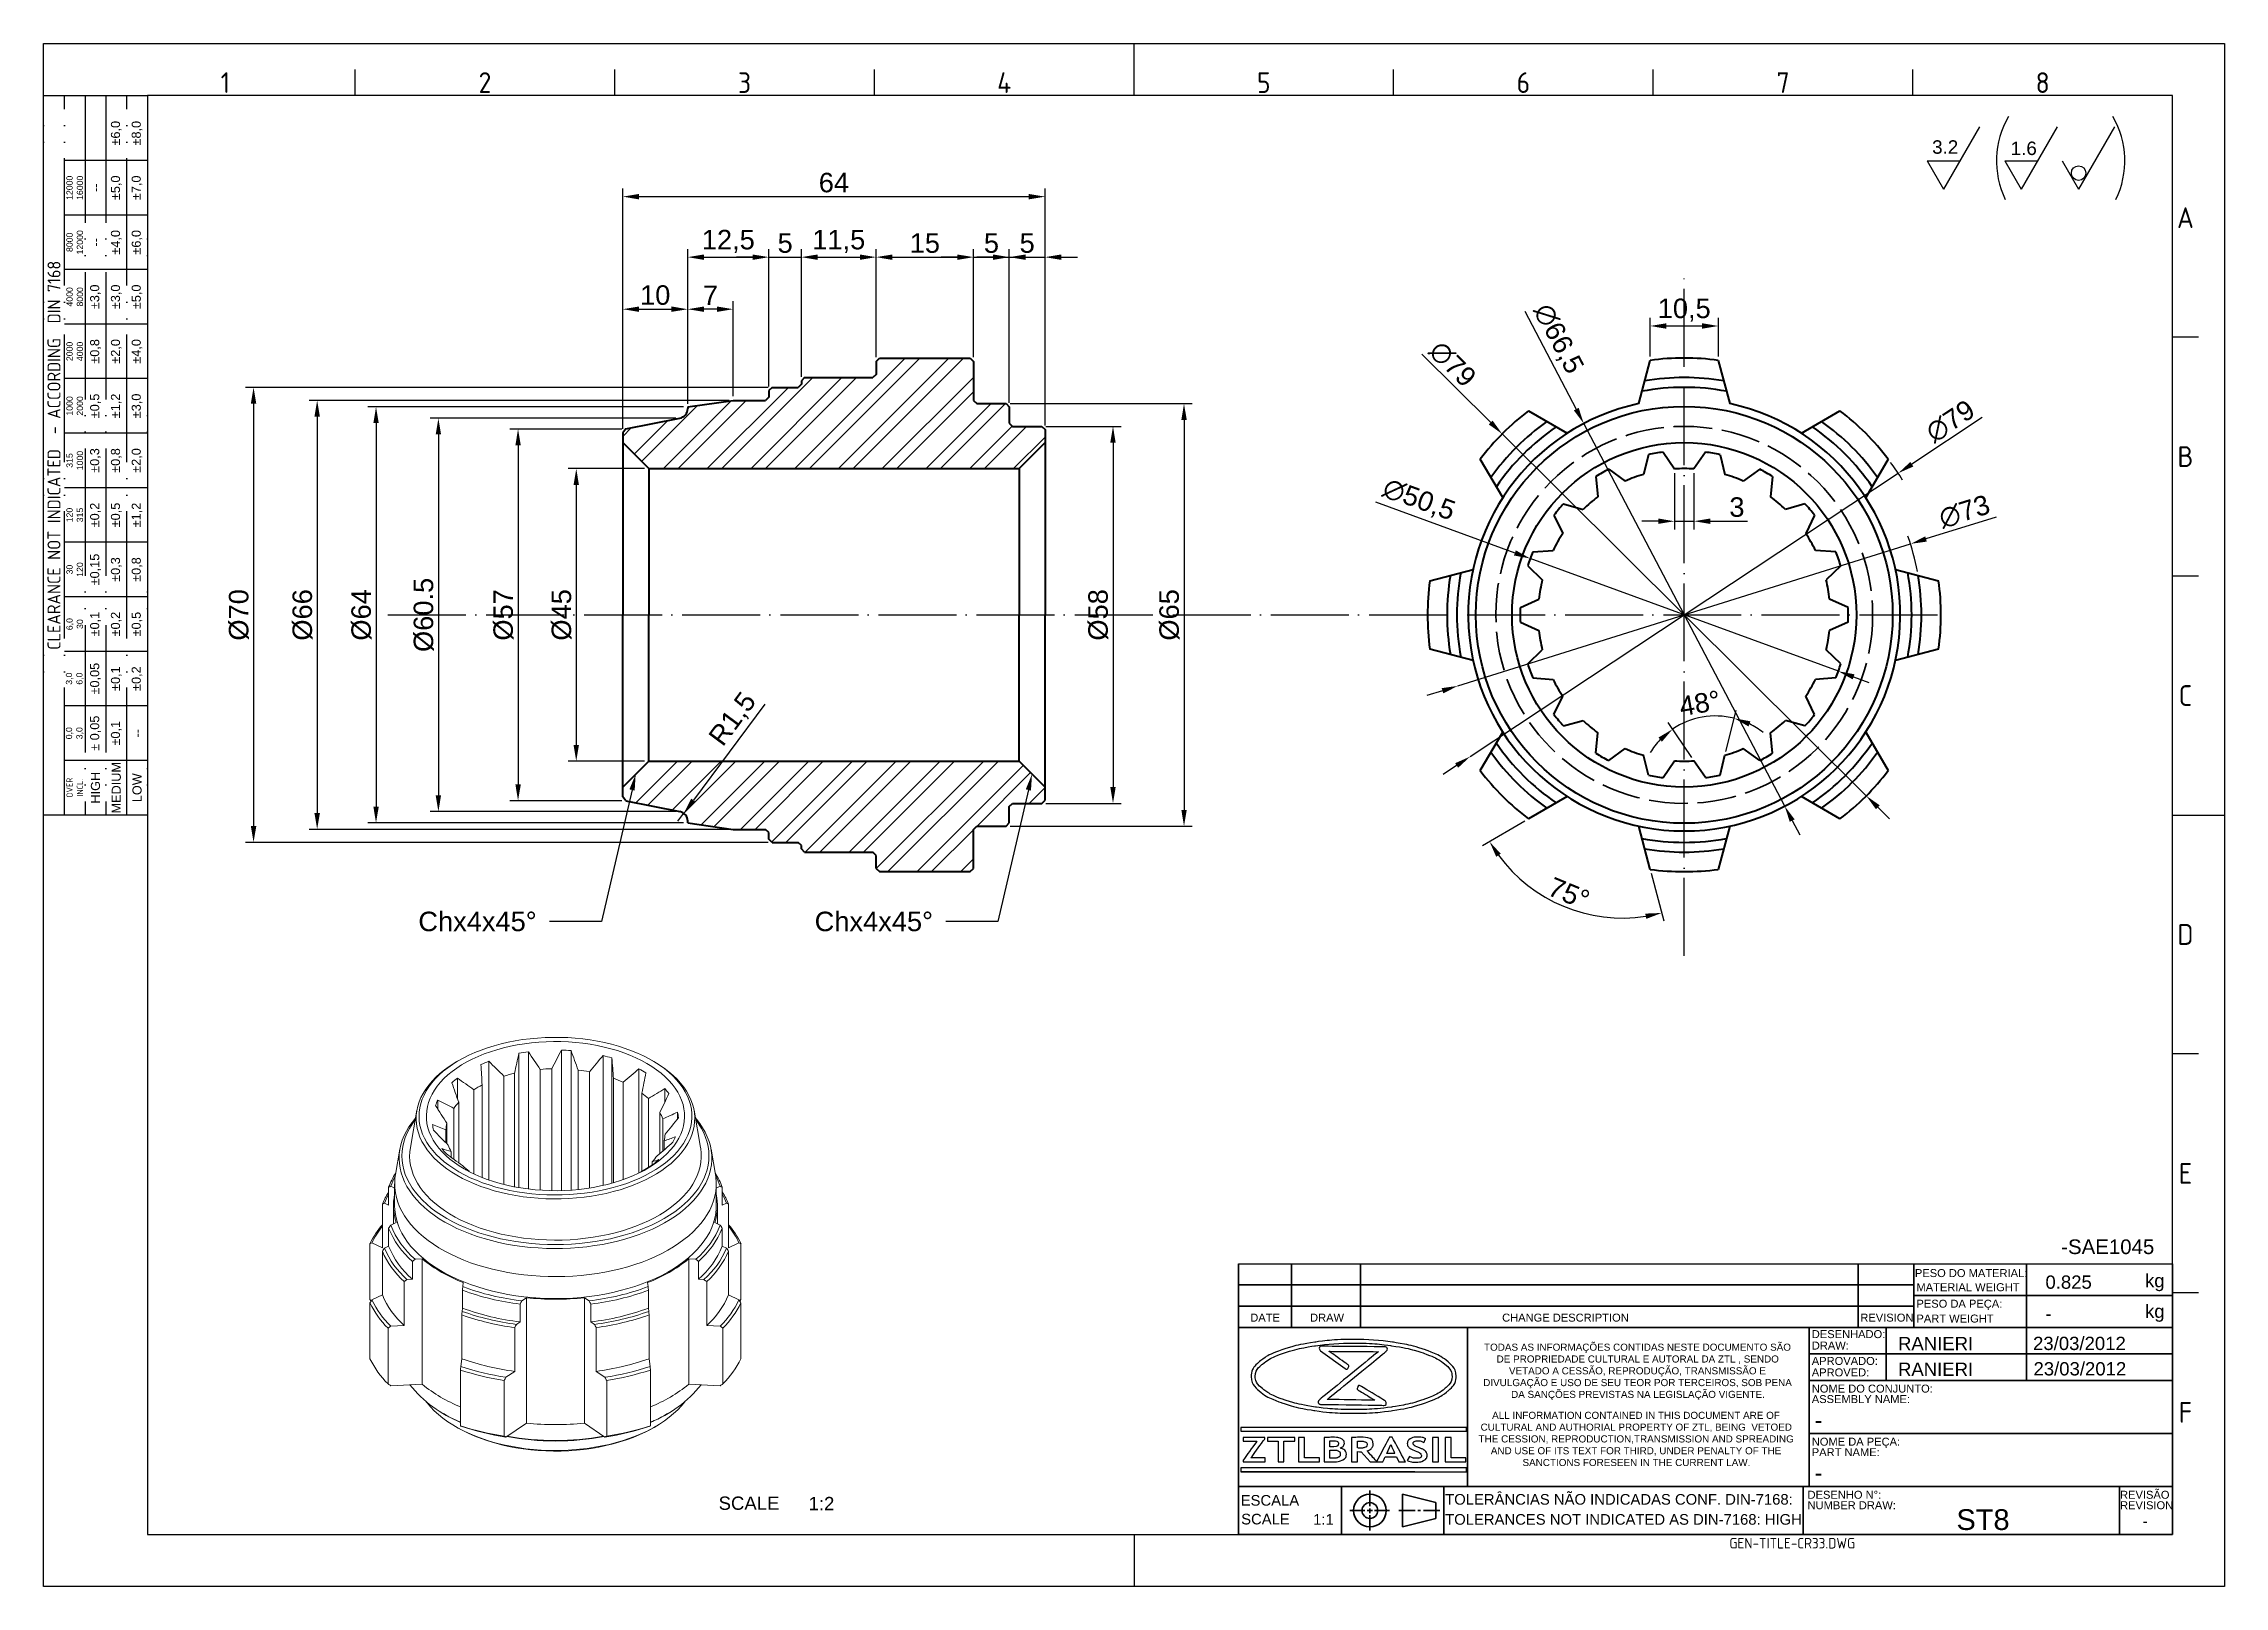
# Model space of a CAD drawing. Header units: millimetres. Extents: x 2490 to 2826, y 1138 to 1375.
import ezdxf
from ezdxf import colors
from ezdxf.entities.mleader import LeaderData, LeaderLine
from ezdxf.enums import TextEntityAlignment as Align
from ezdxf.math import Vec2, Vec3

# ---------------------------------------------------------------- set-up
doc = ezdxf.new("R2010")
doc.units = ezdxf.units.MM
for name, pattern in [('ACAD_ISO02W100', [15, 12, -3]), ('ACAD_ISO04W100', [30, 24, -3, 0, -3]), ('ACAD_ISO05W100', [33, 24, -3, 0, -3, 0, -3])]:
    doc.linetypes.add(name, pattern=pattern)
for name, color, linetype, lineweight in [('AM_0', 7, 'Continuous', 40), ('AM_4', 1, 'ACAD_ISO04W100', 25), ('AM_5', 3, 'Continuous', 25), ('AM_8', 40, 'ACAD_ISO02W100', 35), ('AM_BOR', 2, 'ACAD_ISO05W100', 35)]:
    doc.layers.add(name, color=color, linetype=linetype, lineweight=lineweight)
doc.layers.add('Camada 1', color=7, linetype='Continuous')
doc.styles.add('ACISOTS', font='isocp.shx', dxfattribs={"height": 1})
doc.styles.get("Standard").update_dxf_attribs({"font": 'arial.ttf'})
doc.dimstyles.new('ISO-25', dxfattribs={"dimtxt": 3, "dimasz": 2.5, "dimexe": 1.25, "dimexo": 0.625, "dimtad": 1, "dimtxsty": 'Standard', "dimcen": 2.5, "dimadec": 0, "dimazin": 0, "dimtfac": 1, "dimtmove": 0, "dimatfit": 3, "dimfxl": 1, "dimarcsym": 0})

msp = doc.modelspace()

# ---------------------------------------------------------------- texts
at = {"insert": (2800.393, 1191.38), "char_height": 2.25, "width": 55.22062, "attachment_point": 1}
msp.add_mtext('-SAE1045', dxfattribs=at)
at = {"color": 0, "linetype": 'Continuous', "char_height": 1.089, "attachment_point": 1}
for s, width, insert in [('\\pi1.1;TODAS AS INFORMAÇÕES CONTIDAS NESTE DOCUMENTO SÃO \\P\\pi3.0406;DE PROPRIEDADE CULTURAL E AUTORAL DA ZTL , SENDO \\P\\pi4.9363;VETADO A CESSÃO, REPRODUÇÃO, TRANSMISSÃO E \\P\\pi0.97628;DIVULGAÇÃO E USO DE SEU TEOR POR TERCEIROS, SOB PENA \\P\\pi5.2688;DA SANÇÕES PREVISTAS NA LEGISLAÇÃO VIGENTE.', 49.34635, (2710.454, 1175.35)), ('\\pi2.9563;ALL INFORMATION CONTAINED IN THIS DOCUMENT ARE OF \\P\\pi1.1801;CULTURAL AND AUTHORIAL PROPERTY OF ZTL, BEING  VETOED \\P\\pi0.87222;THE CESSION, REPRODUCTION,TRANSMISSION AND SPREADING \\P\\pi2.7505;AND USE OF ITS TEXT FOR THIRD, UNDER PENALTY OF THE \\P\\pi7.6276;SANCTIONS FORESEEN IN THE CURRENT LAW.', 50.13289, (2709.848, 1164.868))]:
    msp.add_mtext_dynamic_manual_height_columns(s, width=width, gutter_width=12.5, heights=[0], dxfattribs=dict(at, insert=insert))
at = {"layer": 'AM_5', "char_height": 2.07, "attachment_point": 1}
for s, insert in [('3.2', (2780.526, 1360.49)), ('1.6', (2792.617, 1360.29))]:
    msp.add_mtext_dynamic_manual_height_columns(s, width=18.23779, gutter_width=12.5, heights=[0], dxfattribs=dict(at, insert=insert))
at = {"layer": 'AM_8', "color": 0, "linetype": 'Continuous'}
for s, height, p in [('PESO DO MATERIAL:', 1.22513, (2777.871, 1185.593)), ('kg', 2.0419, (2813.295, 1184.027)), ('MATERIAL WEIGHT', 1.22513, (2778.109, 1183.423)), ('PESO DA PEÇA:', 1.22513, (2778.109, 1180.885)), ('DATE', 1.2251, (2675.577, 1178.742)), ('DRAW', 1.2251, (2684.78, 1178.742)), ('CHANGE DESCRIPTION', 1.22513, (2714.341, 1178.742)), ('REVISION', 1.2251, (2769.473, 1178.742)), ('PART WEIGHT', 1.22513, (2778.109, 1178.598)), ('kg', 2.0419, (2813.295, 1179.316)), ('DESENHADO:', 1.2251, (2762.001, 1176.203)), ('DRAW:', 1.2251, (2762.001, 1174.441)), ('APROVADO:', 1.2251, (2762.001, 1172.077)), ('APROVED:', 1.2251, (2762.001, 1170.314)), ('NOME DO CONJUNTO:', 1.22513, (2762.001, 1167.822)), ('ASSEMBLY NAME:', 1.22513, (2762.001, 1166.208)), ('NOME DA PEÇA:', 1.22513, (2762.001, 1159.654)), ('PART NAME:', 1.2251, (2762.001, 1158.041)), ('SCALE', 2.0419, (2593.752, 1149.784)), ('1:2', 2.0419, (2607.595, 1149.728)), ('ESCALA', 1.6335, (2674.101, 1150.424)), ('TOLERÂNCIAS NÃO INDICADAS CONF. DIN-7168:', 1.6335, (2705.572, 1150.576)), ('DESENHO N%%d:', 1.22513, (2761.35, 1151.487)), ('REVISÃO', 1.2251, (2809.451, 1151.487)), ('SCALE', 1.6335, (2674.177, 1147.538)), ('1:1', 1.6335, (2685.252, 1147.493)), ('TOLERANCES NOT INDICATED AS DIN-7168: HIGH', 1.6335, (2705.572, 1147.493)), ('NUMBER DRAW:', 1.22513, (2761.35, 1149.873)), ('REVISION', 1.2251, (2809.451, 1149.873))]:
    msp.add_text(s, height=height, dxfattribs=at).set_placement(p)
for tag, p in [('0.825', (2797.964, 1184.816)), ('-', (2797.964, 1179.957))]:
    msp.add_attdef(tag, text='', height=2.042, dxfattribs=at).set_placement(p, align=Align.MIDDLE_LEFT)
for tag, p, height in [('RANIERI', (2775.273, 1174.344), 2.042), ('23/03/2012', (2796.059, 1174.368), 2.042), ('RANIERI', (2775.271, 1170.393), 2.042), ('23/03/2012', (2796.125, 1170.46), 2.042), ('-', (2762.463, 1162.354), 2.45), ('-', (2762.463, 1154.248), 2.45), ('ST8', (2784.265, 1146.682), 3.194)]:
    msp.add_attdef(tag, p, '', height=height, dxfattribs=at)
msp.add_attdef('-', text='', height=1.597, dxfattribs=at).set_placement((2813.316, 1148.032), align=Align.MIDDLE_CENTER)
at = {"layer": 'AM_8', "color": 0, "linetype": 'Continuous', "style": 'ACISOTS'}
msp.add_attdef('GEN-TITLE-CR33.DWG', (2749.32, 1143.831), '', height=1.633, dxfattribs=at)

# ---------------------------------------------------------------- blocks, each defined once
blk = doc.blocks.new('A3 ZTL')
for p, q in [((19.57, 280.82), (19.57, 9.78)), ((401.17, 280.82), (19.57, 280.82)), ((401.17, 9.78), (401.17, 280.82)), ((19.57, 9.78), (401.17, 9.78))]:
    blk.add_line(p, q)
at = {"layer": 'AM_BOR', "color": 135, "linetype": 'Continuous', "lineweight": 25}
for p, q in [((0, 0), (0, 290.61)), ((0, 290.61), (410.96, 290.61)), ((410.96, 290.61), (410.96, 0)), ((410.96, 0), (0, 0))]:
    blk.add_line(p, q, dxfattribs=at)
at = {"layer": 'AM_BOR', "color": 135, "lineweight": 25}
for p, q in [((205.48, 280.82), (205.48, 290.61)), ((58.71, 280.82), (58.71, 285.71)), ((107.63, 280.82), (107.63, 285.71)), ((156.56, 280.82), (156.56, 285.71)), ((254.4, 280.82), (254.4, 285.71)), ((303.33, 280.82), (303.33, 285.71)), ((352.25, 280.82), (352.25, 285.71)), ((3.91, 145.3), (3.91, 280.82)), ((7.83, 280.82), (7.83, 145.3)), ((11.74, 280.82), (11.74, 145.3)), ((15.66, 145.3), (15.66, 280.82)), ((19.57, 268.59), (3.91, 268.59)), ((19.57, 258.32), (3.91, 258.32)), ((19.57, 248.04), (3.91, 248.04)), ((19.57, 237.77), (3.91, 237.77)), ((406.07, 235.32), (401.17, 235.32)), ((19.57, 227.5), (3.91, 227.5)), ((19.57, 217.22), (3.91, 217.22)), ((19.57, 206.95), (3.91, 206.95)), ((19.57, 196.67), (3.91, 196.67)), ((406.07, 190.31), (401.17, 190.31)), ((19.57, 186.4), (3.91, 186.4)), ((19.57, 176.13), (3.91, 176.13)), ((19.57, 165.85), (3.91, 165.85)), ((19.57, 155.58), (3.91, 155.58)), ((401.17, 145.3), (410.96, 145.3)), ((406.07, 100.29), (401.17, 100.29)), ((406.07, 55.28), (401.17, 55.28)), ((205.48, 9.78), (205.48, 0))]:
    blk.add_line(p, q, dxfattribs=at)
blk.add_lwpolyline([(19.57, 145.3), (0, 145.3), (0, 280.82), (19.57, 280.82)], close=True, dxfattribs=at)
at = {"layer": 'AM_BOR', "color": 135, "lineweight": 25, "style": 'ACISOTS'}
for s, p in [('1', (34.25, 283.27)), ('2', (83.17, 283.27)), ('3', (132.09, 283.27)), ('4', (181.02, 283.27)), ('5', (229.94, 283.27)), ('6', (278.86, 283.27)), ('7', (327.79, 283.27)), ('8', (376.71, 283.27)), ('A', (403.62, 257.83)), ('B', (403.62, 212.82)), ('C', (403.62, 167.81)), ('D', (403.62, 122.8)), ('E', (403.62, 77.79)), ('F', (403.62, 32.78))]:
    blk.add_text(s, height=3.91, dxfattribs=at).set_placement(p, align=Align.MIDDLE)
at = {"layer": 'AM_BOR', "color": 135, "lineweight": 25, "attachment_point": 5, "rotation": 90}
for s, insert, char_height, width in [('±6,0', (13.7, 273.73), 1.712, 10.274), ('±8,0', (17.61, 273.73), 1.712, 10.274), ('12000\\P16000', (5.87, 263.45), 1.174, 10.274), ('--', (9.78, 263.45), 1.712, 10.274), ('±5,0', (13.7, 263.45), 1.712, 10.274), ('±7,0', (17.61, 263.45), 1.712, 10.274), ('8000\\P12000', (5.87, 253.18), 1.174, 10.274), ('±4,0', (13.7, 253.18), 1.712, 10.274), ('±6,0', (17.61, 253.18), 1.712, 10.274), ('--', (9.78, 253.18), 1.712, 10.274), ('{\\Fisocp.shx|c0;CLEARANCE NOT INDICATED  - ACCORDING  DIN 7168}', (1.96, 213.06), 2.4462, 135.5186), ('4000\\P8000', (5.87, 242.91), 1.174, 10.274), ('±3,0', (9.78, 242.91), 1.712, 10.274), ('±3,0', (13.7, 242.91), 1.712, 10.274), ('±5,0', (17.61, 242.91), 1.712, 10.274), ('2000\\P4000', (5.87, 232.63), 1.174, 10.274), ('±0,8', (9.78, 232.63), 1.712, 10.274), ('±2,0', (13.7, 232.63), 1.712, 10.274), ('±4,0', (17.61, 232.63), 1.712, 10.274), ('1000\\P2000', (5.87, 222.36), 1.174, 10.274), ('±0,5', (9.78, 222.36), 1.712, 10.274), ('±1,2', (13.7, 222.36), 1.712, 10.274), ('±3,0', (17.61, 222.36), 1.712, 10.274), ('315\\P1000', (5.87, 212.08), 1.174, 10.274), ('±0,3', (9.78, 212.08), 1.712, 10.274), ('±0,8', (13.7, 212.08), 1.712, 10.274), ('±2,0', (17.61, 212.08), 1.712, 10.274), ('120\\P315', (5.87, 201.81), 1.174, 10.274), ('±0,2', (9.78, 201.81), 1.712, 10.274), ('±0,5', (13.7, 201.81), 1.712, 10.274), ('±1,2', (17.61, 201.81), 1.712, 10.274), ('±0,15', (9.78, 191.54), 1.712, 10.274), ('±0,3', (13.7, 191.54), 1.712, 10.274), ('±0,8', (17.61, 191.54), 1.712, 10.274), ('30\\P120', (5.87, 191.54), 1.174, 10.274), ('6,0\\P30', (5.87, 181.26), 1.174, 10.274), ('±0,1', (9.78, 181.26), 1.712, 10.274), ('±0,2', (13.7, 181.26), 1.712, 10.274), ('±0,5', (17.61, 181.26), 1.712, 10.274), ('±0,05', (9.78, 170.99), 1.712, 10.274), ('±0,1', (13.7, 170.99), 1.712, 10.274), ('±0,2', (17.61, 170.99), 1.712, 10.274), ('3,0\\P6,0', (5.87, 170.99), 1.174, 10.274), ('0,0\\P3,0', (5.87, 160.71), 1.174, 10.274), ('± 0,05', (9.78, 160.71), 1.712, 10.274), ('\\pt4.69206;±0,1', (13.7, 160.71), 1.7123, 10.274), ('--', (17.61, 160.71), 1.712, 10.274), ('{\\Fisocp.shx|c0;OVER\\PINCL.}', (5.87, 150.44), 1.1742, 10.274), ('HIGH', (9.78, 150.44), 1.712, 10.274), ('MEDIUM', (13.7, 150.44), 1.712, 10.274), ('LOW', (17.61, 150.44), 1.712, 10.274)]:
    blk.add_mtext(s, dxfattribs=dict(at, insert=insert, char_height=char_height, width=width))
blk = doc.blocks.new('*U14')
at = {"layer": 'AM_0'}
for p, q in [((-7, -3.5), (-5.25, 3.15)), ((5.25, 3.15), (7, -3.5))]:
    blk.add_line(p, q, dxfattribs=at)
for radius, start, end in [(39.5, 82.3621, 97.6379), (36.5, 80.4077, 99.5923), (35, 79.2916, 100.7084)]:
    blk.add_arc((0, -36), radius, start, end, dxfattribs=at)
blk = doc.blocks.new('*U15')
at = {"layer": 'AM_5', "color": 0, "linetype": 'ByBlock', "lineweight": -2, "transparency": 16777216}
blk.add_blockref('*U14', (3102.81, 1300.88), dxfattribs=at)
for p, rotation in [((3077.36, 1290.33), 45.00000000000001), ((3128.27, 1290.33), 315), ((3066.81, 1264.87), 90), ((3138.82, 1264.87), 269.9999999999999), ((3077.36, 1239.42), 135), ((3128.27, 1239.42), 225), ((3102.81, 1228.87), 180)]:
    blk.add_blockref('*U14', p, dxfattribs=dict(at, rotation=rotation))
blk = doc.blocks.new('*D16')
at = {"layer": 'AM_5', "color": 0, "lineweight": -2, "transparency": 16777216}
for p, q in [((2582.36, 1309.97), (2570.59, 1309.97)), ((2571.84, 1307.47), (2571.84, 1267.47)), ((2582.36, 1264.97), (2570.59, 1264.97))]:
    blk.add_line(p, q, dxfattribs=at)
at = {"layer": 'AM_5', "color": 0, "transparency": 16777216}
for points in [[(2571.42, 1307.47), (2572.25, 1307.47), (2571.84, 1309.97)], [(2571.42, 1267.47), (2572.25, 1267.47), (2571.84, 1264.97)]]:
    blk.add_solid(points, dxfattribs=at)
at = {"layer": 'Defpoints', "color": 0, "transparency": 16777216}
for p in [(2582.99, 1309.97), (2571.84, 1264.97), (2582.99, 1264.97)]:
    blk.add_point(p, dxfattribs=at)
at = {"layer": 'AM_5', "color": 0, "transparency": 16777216, "insert": (2569.6, 1287.47), "char_height": 3, "attachment_point": 5, "rotation": 90}
blk.add_mtext('%%c45', dxfattribs=at)
blk = doc.blocks.new('*D17')
at = {"layer": 'AM_5', "color": 0, "lineweight": -2, "transparency": 16777216}
for p, q in [((2578.85, 1316.07), (2561.63, 1316.07)), ((2562.88, 1313.57), (2562.88, 1261.38)), ((2578.85, 1258.88), (2561.63, 1258.88))]:
    blk.add_line(p, q, dxfattribs=at)
at = {"layer": 'AM_5', "color": 0, "transparency": 16777216}
for points in [[(2562.47, 1313.57), (2563.3, 1313.57), (2562.88, 1316.07)], [(2562.47, 1261.38), (2563.3, 1261.38), (2562.88, 1258.88)]]:
    blk.add_solid(points, dxfattribs=at)
at = {"layer": 'Defpoints', "color": 0, "transparency": 16777216}
for p in [(2579.48, 1316.07), (2562.88, 1258.88), (2579.48, 1258.88)]:
    blk.add_point(p, dxfattribs=at)
at = {"layer": 'AM_5', "color": 0, "transparency": 16777216, "insert": (2560.64, 1287.47), "char_height": 3, "attachment_point": 5, "rotation": 90}
blk.add_mtext('%%C57', dxfattribs=at)
blk = doc.blocks.new('*D18')
at = {"layer": 'AM_5', "color": 0, "lineweight": -2, "transparency": 16777216}
for p, q in [((2587.15, 1317.73), (2549.37, 1317.73)), ((2550.62, 1315.23), (2550.62, 1259.71)), ((2587.15, 1257.21), (2549.37, 1257.21))]:
    blk.add_line(p, q, dxfattribs=at)
at = {"layer": 'AM_5', "color": 0, "transparency": 16777216}
for points in [[(2550.2, 1315.23), (2551.03, 1315.23), (2550.62, 1317.73)], [(2550.2, 1259.71), (2551.03, 1259.71), (2550.62, 1257.21)]]:
    blk.add_solid(points, dxfattribs=at)
at = {"layer": 'Defpoints', "color": 0, "transparency": 16777216}
for p in [(2587.78, 1317.73), (2550.62, 1257.21), (2587.78, 1257.21)]:
    blk.add_point(p, dxfattribs=at)
at = {"layer": 'AM_5', "color": 0, "transparency": 16777216, "insert": (2548.37, 1287.47), "char_height": 3, "attachment_point": 5, "rotation": 90}
blk.add_mtext('%%c60.5', dxfattribs=at)
blk = doc.blocks.new('*D19')
at = {"layer": 'AM_5', "color": 0, "lineweight": -2, "transparency": 16777216}
for p, q in [((2588.36, 1319.47), (2539.77, 1319.47)), ((2541.02, 1316.97), (2541.02, 1257.97)), ((2588.36, 1255.47), (2539.77, 1255.47))]:
    blk.add_line(p, q, dxfattribs=at)
at = {"layer": 'AM_5', "color": 0, "transparency": 16777216}
for points in [[(2540.61, 1316.97), (2541.44, 1316.97), (2541.02, 1319.47)], [(2540.61, 1257.97), (2541.44, 1257.97), (2541.02, 1255.47)]]:
    blk.add_solid(points, dxfattribs=at)
at = {"layer": 'Defpoints', "color": 0, "transparency": 16777216}
for p in [(2588.99, 1319.47), (2541.02, 1255.47), (2588.99, 1255.47)]:
    blk.add_point(p, dxfattribs=at)
at = {"layer": 'AM_5', "color": 0, "transparency": 16777216, "insert": (2538.78, 1287.47), "char_height": 3, "attachment_point": 5, "rotation": 90}
blk.add_mtext('%%C64', dxfattribs=at)
blk = doc.blocks.new('*D20')
at = {"layer": 'AM_5', "color": 0, "lineweight": -2, "transparency": 16777216}
for p, q in [((2595.36, 1320.47), (2530.71, 1320.47)), ((2531.96, 1317.97), (2531.96, 1256.97)), ((2595.36, 1254.47), (2530.71, 1254.47))]:
    blk.add_line(p, q, dxfattribs=at)
at = {"layer": 'AM_5', "color": 0, "transparency": 16777216}
for points in [[(2531.54, 1317.97), (2532.38, 1317.97), (2531.96, 1320.47)], [(2531.54, 1256.97), (2532.38, 1256.97), (2531.96, 1254.47)]]:
    blk.add_solid(points, dxfattribs=at)
at = {"layer": 'Defpoints', "color": 0, "transparency": 16777216}
for p in [(2595.99, 1320.47), (2531.96, 1254.47), (2595.99, 1254.47)]:
    blk.add_point(p, dxfattribs=at)
at = {"layer": 'AM_5', "color": 0, "transparency": 16777216, "insert": (2529.72, 1287.47), "char_height": 3, "attachment_point": 5, "rotation": 90}
blk.add_mtext('%%C66', dxfattribs=at)
blk = doc.blocks.new('*D21')
at = {"layer": 'AM_5', "color": 0, "lineweight": -2, "transparency": 16777216}
for p, q in [((2601.36, 1322.47), (2520.92, 1322.47)), ((2522.17, 1319.97), (2522.17, 1254.97)), ((2601.36, 1252.47), (2520.92, 1252.47))]:
    blk.add_line(p, q, dxfattribs=at)
at = {"layer": 'AM_5', "color": 0, "transparency": 16777216}
for points in [[(2521.75, 1319.97), (2522.59, 1319.97), (2522.17, 1322.47)], [(2521.75, 1254.97), (2522.59, 1254.97), (2522.17, 1252.47)]]:
    blk.add_solid(points, dxfattribs=at)
at = {"layer": 'Defpoints', "color": 0, "transparency": 16777216}
for p in [(2601.99, 1322.47), (2522.17, 1252.47), (2601.99, 1252.47)]:
    blk.add_point(p, dxfattribs=at)
at = {"layer": 'AM_5', "color": 0, "transparency": 16777216, "insert": (2519.93, 1287.47), "char_height": 3, "attachment_point": 5, "rotation": 90}
blk.add_mtext('%%C70', dxfattribs=at)
blk = doc.blocks.new('*D22')
at = {"layer": 'AM_5', "color": 0, "lineweight": -2, "transparency": 16777216}
for p, q in [((2788.25, 1317.83), (2777.4, 1310.65)), ((2709.43, 1265.68), (2775.31, 1309.27)), ((2707.34, 1264.3), (2705.26, 1262.92))]:
    blk.add_line(p, q, dxfattribs=at)
blk.add_arc((2742.37, 1287.47), 39.5, 31.6761, 36.4556, dxfattribs=at)
at = {"layer": 'AM_5', "color": 0, "transparency": 16777216}
for points in [[(2777.17, 1311), (2777.63, 1310.3), (2775.31, 1309.27)], [(2707.11, 1264.65), (2707.57, 1263.95), (2709.43, 1265.68)]]:
    blk.add_solid(points, dxfattribs=at)
at = {"layer": 'Defpoints', "color": 0, "transparency": 16777216}
for p in [(2775.31, 1309.27), (2709.43, 1265.68)]:
    blk.add_point(p, dxfattribs=at)
at = {"layer": 'AM_5', "color": 0, "transparency": 16777216, "insert": (2783.34, 1317.26), "char_height": 3, "attachment_point": 5, "rotation": 33.4893}
blk.add_mtext('∅79', dxfattribs=at)
blk = doc.blocks.new('*D23')
at = {"layer": 'AM_5', "color": 0, "lineweight": -2, "transparency": 16777216}
for p, q in [((2790.38, 1302.53), (2779.58, 1299.15)), ((2707.55, 1276.55), (2777.2, 1298.4)), ((2705.16, 1275.8), (2702.77, 1275.05))]:
    blk.add_line(p, q, dxfattribs=at)
blk.add_arc((2742.37, 1287.47), 36.5, 10.5734, 19.3781, dxfattribs=at)
at = {"layer": 'AM_5', "color": 0, "transparency": 16777216}
for points in [[(2779.46, 1299.54), (2779.71, 1298.75), (2777.2, 1298.4)], [(2705.04, 1276.2), (2705.28, 1275.4), (2707.55, 1276.55)]]:
    blk.add_solid(points, dxfattribs=at)
at = {"layer": 'Defpoints', "color": 0, "transparency": 16777216}
for p in [(2777.2, 1298.4), (2707.55, 1276.55)]:
    blk.add_point(p, dxfattribs=at)
at = {"layer": 'AM_5', "color": 0, "transparency": 16777216, "insert": (2785.5, 1303.35), "char_height": 3, "attachment_point": 5, "rotation": 17.4159}
blk.add_mtext('∅73', dxfattribs=at)
blk = doc.blocks.new('*D24')
at = {"layer": 'AM_5', "color": 0, "lineweight": -2, "transparency": 16777216}
for p, q in [((2644.11, 1316.47), (2655.7, 1316.47)), ((2654.45, 1313.97), (2654.45, 1260.97)), ((2644.11, 1258.47), (2655.7, 1258.47))]:
    blk.add_line(p, q, dxfattribs=at)
at = {"layer": 'AM_5', "color": 0, "transparency": 16777216}
for points in [[(2654.03, 1313.97), (2654.86, 1313.97), (2654.45, 1316.47)], [(2654.03, 1260.97), (2654.86, 1260.97), (2654.45, 1258.47)]]:
    blk.add_solid(points, dxfattribs=at)
at = {"layer": 'Defpoints', "color": 0, "transparency": 16777216}
for p in [(2643.49, 1316.47), (2643.49, 1258.47), (2654.45, 1258.47)]:
    blk.add_point(p, dxfattribs=at)
at = {"layer": 'AM_5', "color": 0, "transparency": 16777216, "insert": (2652.2, 1287.47), "char_height": 3, "attachment_point": 5, "rotation": 90}
blk.add_mtext('%%C58', dxfattribs=at)
blk = doc.blocks.new('*D25')
at = {"layer": 'AM_5', "color": 0, "lineweight": -2, "transparency": 16777216}
for p, q in [((2638.61, 1319.97), (2666.63, 1319.97)), ((2665.38, 1317.47), (2665.38, 1257.47)), ((2638.61, 1254.97), (2666.63, 1254.97))]:
    blk.add_line(p, q, dxfattribs=at)
at = {"layer": 'AM_5', "color": 0, "transparency": 16777216}
for points in [[(2664.97, 1317.47), (2665.8, 1317.47), (2665.38, 1319.97)], [(2664.97, 1257.47), (2665.8, 1257.47), (2665.38, 1254.97)]]:
    blk.add_solid(points, dxfattribs=at)
at = {"layer": 'Defpoints', "color": 0, "transparency": 16777216}
for p in [(2637.99, 1319.97), (2637.99, 1254.97), (2665.38, 1254.97)]:
    blk.add_point(p, dxfattribs=at)
at = {"layer": 'AM_5', "color": 0, "transparency": 16777216, "insert": (2663.14, 1287.47), "char_height": 3, "attachment_point": 5, "rotation": 90}
blk.add_mtext('%%C65', dxfattribs=at)
blk = doc.blocks.new('*D26')
at = {"layer": 'AM_5', "color": 0, "lineweight": -2, "transparency": 16777216}
for p, q in [((2578.99, 1316.1), (2578.99, 1335.75)), ((2581.49, 1334.5), (2586.49, 1334.5)), ((2588.99, 1320.1), (2588.99, 1335.75))]:
    blk.add_line(p, q, dxfattribs=at)
at = {"layer": 'AM_5', "color": 0, "transparency": 16777216}
for points in [[(2581.49, 1334.92), (2581.49, 1334.09), (2578.99, 1334.5)], [(2586.49, 1334.92), (2586.49, 1334.09), (2588.99, 1334.5)]]:
    blk.add_solid(points, dxfattribs=at)
at = {"layer": 'Defpoints', "color": 0, "transparency": 16777216}
for p in [(2588.99, 1334.5), (2588.99, 1319.47), (2578.99, 1315.47)]:
    blk.add_point(p, dxfattribs=at)
at = {"layer": 'AM_5', "color": 0, "transparency": 16777216, "insert": (2583.99, 1336.66), "char_height": 3, "attachment_point": 5}
blk.add_mtext('10', dxfattribs=at)
blk = doc.blocks.new('*D27')
at = {"layer": 'AM_5', "color": 0, "lineweight": -2, "transparency": 16777216}
for p, q in [((2588.99, 1321.1), (2588.99, 1335.75)), ((2593.49, 1334.5), (2591.49, 1334.5)), ((2595.99, 1321.1), (2595.99, 1335.75))]:
    blk.add_line(p, q, dxfattribs=at)
at = {"layer": 'AM_5', "color": 0, "transparency": 16777216}
for points in [[(2591.49, 1334.92), (2591.49, 1334.09), (2588.99, 1334.5)], [(2593.49, 1334.92), (2593.49, 1334.09), (2595.99, 1334.5)]]:
    blk.add_solid(points, dxfattribs=at)
at = {"layer": 'Defpoints', "color": 0, "transparency": 16777216}
for p in [(2588.99, 1334.5), (2588.99, 1320.47), (2595.99, 1320.47)]:
    blk.add_point(p, dxfattribs=at)
at = {"layer": 'AM_5', "color": 0, "transparency": 16777216, "insert": (2592.49, 1336.63), "char_height": 3, "attachment_point": 5}
blk.add_mtext('7', dxfattribs=at)
blk = doc.blocks.new('*D28')
at = {"layer": 'AM_5', "color": 0, "lineweight": -2, "transparency": 16777216}
for p, q in [((2588.99, 1319.96), (2588.99, 1343.76)), ((2601.49, 1322.6), (2601.49, 1343.76)), ((2591.49, 1342.51), (2598.99, 1342.51))]:
    blk.add_line(p, q, dxfattribs=at)
at = {"layer": 'AM_5', "color": 0, "transparency": 16777216}
for points in [[(2591.49, 1342.92), (2591.49, 1342.09), (2588.99, 1342.51)], [(2598.99, 1342.92), (2598.99, 1342.09), (2601.49, 1342.51)]]:
    blk.add_solid(points, dxfattribs=at)
at = {"layer": 'Defpoints', "color": 0, "transparency": 16777216}
for p in [(2601.49, 1342.51), (2588.99, 1319.34), (2601.49, 1321.97)]:
    blk.add_point(p, dxfattribs=at)
at = {"layer": 'AM_5', "color": 0, "transparency": 16777216, "insert": (2595.24, 1344.93), "char_height": 3, "attachment_point": 5}
blk.add_mtext('12,5', dxfattribs=at)
blk = doc.blocks.new('*D29')
at = {"layer": 'AM_5', "color": 0, "lineweight": -2, "transparency": 16777216}
for p, q in [((2601.49, 1322.6), (2601.49, 1343.76)), ((2606.49, 1324.1), (2606.49, 1343.76)), ((2598.99, 1342.51), (2596.49, 1342.51)), ((2601.49, 1342.51), (2606.49, 1342.51)), ((2608.99, 1342.51), (2611.49, 1342.51))]:
    blk.add_line(p, q, dxfattribs=at)
at = {"layer": 'AM_5', "color": 0, "transparency": 16777216}
for points in [[(2598.99, 1342.92), (2598.99, 1342.09), (2601.49, 1342.51)], [(2608.99, 1342.92), (2608.99, 1342.09), (2606.49, 1342.51)]]:
    blk.add_solid(points, dxfattribs=at)
at = {"layer": 'Defpoints', "color": 0, "transparency": 16777216}
for p in [(2606.49, 1342.51), (2606.49, 1323.47), (2601.49, 1321.97)]:
    blk.add_point(p, dxfattribs=at)
at = {"layer": 'AM_5', "color": 0, "transparency": 16777216, "insert": (2603.99, 1344.66), "char_height": 3, "attachment_point": 5}
blk.add_mtext('5', dxfattribs=at)
blk = doc.blocks.new('*D30')
at = {"layer": 'AM_5', "color": 0, "lineweight": -2, "transparency": 16777216}
for p, q in [((2606.49, 1324.1), (2606.49, 1343.76)), ((2617.99, 1327.1), (2617.99, 1343.76)), ((2608.99, 1342.51), (2615.49, 1342.51))]:
    blk.add_line(p, q, dxfattribs=at)
at = {"layer": 'AM_5', "color": 0, "transparency": 16777216}
for points in [[(2608.99, 1342.92), (2608.99, 1342.09), (2606.49, 1342.51)], [(2615.49, 1342.92), (2615.49, 1342.09), (2617.99, 1342.51)]]:
    blk.add_solid(points, dxfattribs=at)
at = {"layer": 'Defpoints', "color": 0, "transparency": 16777216}
for p in [(2617.99, 1342.51), (2617.99, 1326.47), (2606.49, 1323.47)]:
    blk.add_point(p, dxfattribs=at)
at = {"layer": 'AM_5', "color": 0, "transparency": 16777216, "insert": (2612.24, 1344.93), "char_height": 3, "attachment_point": 5}
blk.add_mtext('11,5', dxfattribs=at)
blk = doc.blocks.new('*D31')
at = {"layer": 'AM_5', "color": 0, "lineweight": -2, "transparency": 16777216}
for p, q in [((2617.99, 1327.1), (2617.99, 1343.76)), ((2632.99, 1327.1), (2632.99, 1343.76)), ((2620.49, 1342.51), (2630.49, 1342.51))]:
    blk.add_line(p, q, dxfattribs=at)
at = {"layer": 'AM_5', "color": 0, "transparency": 16777216}
for points in [[(2620.49, 1342.92), (2620.49, 1342.09), (2617.99, 1342.51)], [(2630.49, 1342.92), (2630.49, 1342.09), (2632.99, 1342.51)]]:
    blk.add_solid(points, dxfattribs=at)
at = {"layer": 'Defpoints', "color": 0, "transparency": 16777216}
for p in [(2632.99, 1342.51), (2617.99, 1326.47), (2632.99, 1326.47)]:
    blk.add_point(p, dxfattribs=at)
at = {"layer": 'AM_5', "color": 0, "transparency": 16777216, "insert": (2625.49, 1344.66), "char_height": 3, "attachment_point": 5}
blk.add_mtext('15', dxfattribs=at)
blk = doc.blocks.new('*D32')
at = {"layer": 'AM_5', "color": 0, "lineweight": -2, "transparency": 16777216}
for p, q in [((2632.99, 1327.1), (2632.99, 1343.76)), ((2638.49, 1320.1), (2638.49, 1343.76)), ((2630.49, 1342.51), (2627.99, 1342.51)), ((2632.99, 1342.51), (2638.49, 1342.51)), ((2640.99, 1342.51), (2643.49, 1342.51))]:
    blk.add_line(p, q, dxfattribs=at)
at = {"layer": 'AM_5', "color": 0, "transparency": 16777216}
for points in [[(2630.49, 1342.92), (2630.49, 1342.09), (2632.99, 1342.51)], [(2640.99, 1342.92), (2640.99, 1342.09), (2638.49, 1342.51)]]:
    blk.add_solid(points, dxfattribs=at)
at = {"layer": 'Defpoints', "color": 0, "transparency": 16777216}
for p in [(2638.49, 1342.51), (2632.99, 1326.47), (2638.49, 1319.47)]:
    blk.add_point(p, dxfattribs=at)
at = {"layer": 'AM_5', "color": 0, "transparency": 16777216, "insert": (2635.74, 1344.66), "char_height": 3, "attachment_point": 5}
blk.add_mtext('5', dxfattribs=at)
blk = doc.blocks.new('*D33')
at = {"layer": 'AM_5', "color": 0, "lineweight": -2, "transparency": 16777216}
for p, q in [((2638.49, 1320.72), (2638.49, 1343.76)), ((2643.99, 1316.6), (2643.99, 1343.76)), ((2635.99, 1342.51), (2633.49, 1342.51)), ((2638.49, 1342.51), (2643.99, 1342.51)), ((2646.49, 1342.51), (2648.99, 1342.51))]:
    blk.add_line(p, q, dxfattribs=at)
at = {"layer": 'AM_5', "color": 0, "transparency": 16777216}
for points in [[(2635.99, 1342.92), (2635.99, 1342.09), (2638.49, 1342.51)], [(2646.49, 1342.92), (2646.49, 1342.09), (2643.99, 1342.51)]]:
    blk.add_solid(points, dxfattribs=at)
at = {"layer": 'Defpoints', "color": 0, "transparency": 16777216}
for p in [(2643.99, 1342.51), (2638.49, 1320.1), (2643.99, 1315.97)]:
    blk.add_point(p, dxfattribs=at)
at = {"layer": 'AM_5', "color": 0, "transparency": 16777216, "insert": (2641.24, 1344.66), "char_height": 3, "attachment_point": 5}
blk.add_mtext('5', dxfattribs=at)
blk = doc.blocks.new('*D34')
at = {"layer": 'AM_5', "color": 0, "lineweight": -2, "transparency": 16777216}
for p, q in [((2578.99, 1318.36), (2578.99, 1353.07)), ((2643.99, 1320.6), (2643.99, 1353.07)), ((2581.49, 1351.82), (2641.49, 1351.82))]:
    blk.add_line(p, q, dxfattribs=at)
at = {"layer": 'AM_5', "color": 0, "transparency": 16777216}
for points in [[(2581.49, 1352.23), (2581.49, 1351.4), (2578.99, 1351.82)], [(2641.49, 1352.23), (2641.49, 1351.4), (2643.99, 1351.82)]]:
    blk.add_solid(points, dxfattribs=at)
at = {"layer": 'Defpoints', "color": 0, "transparency": 16777216}
for p in [(2643.99, 1351.82), (2643.99, 1319.97), (2578.99, 1317.73)]:
    blk.add_point(p, dxfattribs=at)
at = {"layer": 'AM_5', "color": 0, "transparency": 16777216, "insert": (2611.49, 1353.97), "char_height": 3, "attachment_point": 5}
blk.add_mtext('64', dxfattribs=at)
blk = doc.blocks.new('*D35')
at = {"layer": 'AM_5', "color": 0, "lineweight": -2, "transparency": 16777216}
for p, q in [((2694.86, 1304.85), (2716.31, 1297)), ((2766.09, 1278.8), (2718.66, 1296.15)), ((2768.43, 1277.94), (2770.78, 1277.08))]:
    blk.add_line(p, q, dxfattribs=at)
at = {"layer": 'AM_5', "color": 0, "transparency": 16777216}
for points in [[(2716.45, 1297.4), (2716.17, 1296.61), (2718.66, 1296.15)], [(2768.58, 1278.33), (2768.29, 1277.55), (2766.09, 1278.8)]]:
    blk.add_solid(points, dxfattribs=at)
at = {"layer": 'Defpoints', "color": 0, "transparency": 16777216}
for p in [(2718.66, 1296.15), (2766.09, 1278.8)]:
    blk.add_point(p, dxfattribs=at)
at = {"layer": 'AM_5', "color": 0, "transparency": 16777216, "insert": (2701.5, 1305.06), "char_height": 3, "attachment_point": 5, "rotation": 339.914}
blk.add_mtext('∅50,5', dxfattribs=at)
blk = doc.blocks.new('*D36')
at = {"layer": 'AM_5', "color": 0, "lineweight": -2, "transparency": 16777216}
for p, q in [((2702, 1327.58), (2712.58, 1317.08)), ((2770.39, 1259.63), (2714.35, 1315.31)), ((2772.17, 1257.87), (2773.94, 1256.11))]:
    blk.add_line(p, q, dxfattribs=at)
at = {"layer": 'AM_5', "color": 0, "transparency": 16777216}
for points in [[(2712.87, 1317.37), (2712.28, 1316.78), (2714.35, 1315.31)], [(2772.46, 1258.17), (2771.87, 1257.58), (2770.39, 1259.63)]]:
    blk.add_solid(points, dxfattribs=at)
at = {"layer": 'Defpoints', "color": 0, "transparency": 16777216}
for p in [(2714.35, 1315.31), (2770.39, 1259.63)]:
    blk.add_point(p, dxfattribs=at)
at = {"layer": 'AM_5', "color": 0, "transparency": 16777216, "insert": (2706.71, 1326.06), "char_height": 3, "attachment_point": 5, "rotation": 315.1869}
blk.add_mtext('∅79', dxfattribs=at)
blk = doc.blocks.new('*D37')
at = {"layer": 'AM_5', "color": 0, "lineweight": -2, "transparency": 16777216}
for p, q in [((2717.84, 1334.2), (2725.75, 1319.13)), ((2757.83, 1258.04), (2726.91, 1316.91)), ((2758.99, 1255.82), (2760.16, 1253.61))]:
    blk.add_line(p, q, dxfattribs=at)
at = {"layer": 'AM_5', "color": 0, "transparency": 16777216}
for points in [[(2726.12, 1319.32), (2725.38, 1318.93), (2726.91, 1316.91)], [(2759.36, 1256.02), (2758.62, 1255.63), (2757.83, 1258.04)]]:
    blk.add_solid(points, dxfattribs=at)
at = {"layer": 'Defpoints', "color": 0, "transparency": 16777216}
for p in [(2726.91, 1316.91), (2757.83, 1258.04)]:
    blk.add_point(p, dxfattribs=at)
at = {"layer": 'AM_5', "color": 0, "transparency": 16777216, "insert": (2722.9, 1329.89), "char_height": 3, "attachment_point": 5, "rotation": 297.7048}
blk.add_mtext('∅66,5', dxfattribs=at)
blk = doc.blocks.new('*D38')
at = {"layer": 'AM_5', "color": 0, "lineweight": -2, "transparency": 16777216}
for p, q in [((2737.12, 1327.25), (2737.12, 1333.17)), ((2747.62, 1327.25), (2747.62, 1333.17)), ((2739.62, 1331.92), (2745.12, 1331.92))]:
    blk.add_line(p, q, dxfattribs=at)
at = {"layer": 'AM_5', "color": 0, "transparency": 16777216}
for points in [[(2739.62, 1332.34), (2739.62, 1331.5), (2737.12, 1331.92)], [(2745.12, 1332.34), (2745.12, 1331.5), (2747.62, 1331.92)]]:
    blk.add_solid(points, dxfattribs=at)
at = {"layer": 'Defpoints', "color": 0, "transparency": 16777216}
for p in [(2747.62, 1331.92), (2737.12, 1326.62), (2747.62, 1326.62)]:
    blk.add_point(p, dxfattribs=at)
at = {"layer": 'AM_5', "color": 0, "transparency": 16777216, "insert": (2742.37, 1334.35), "char_height": 3, "attachment_point": 5}
blk.add_mtext('10,5', dxfattribs=at)
blk = doc.blocks.new('*D39')
at = {"layer": 'AM_5', "color": 0, "lineweight": -2, "transparency": 16777216}
for p, q in [((2740.87, 1309.3), (2740.87, 1300.63)), ((2743.87, 1309.3), (2743.87, 1300.63)), ((2738.37, 1301.88), (2735.87, 1301.88)), ((2740.87, 1301.88), (2743.87, 1301.88)), ((2746.37, 1301.88), (2752.09, 1301.88))]:
    blk.add_line(p, q, dxfattribs=at)
at = {"layer": 'AM_5', "color": 0, "transparency": 16777216}
for points in [[(2738.37, 1302.3), (2738.37, 1301.47), (2740.87, 1301.88)], [(2746.37, 1302.3), (2746.37, 1301.47), (2743.87, 1301.88)]]:
    blk.add_solid(points, dxfattribs=at)
at = {"layer": 'Defpoints', "color": 0, "transparency": 16777216}
for p in [(2740.87, 1309.92), (2743.87, 1309.92), (2743.87, 1301.88)]:
    blk.add_point(p, dxfattribs=at)
at = {"layer": 'AM_5', "color": 0, "transparency": 16777216, "insert": (2750.48, 1304.04), "char_height": 3, "attachment_point": 5}
blk.add_mtext('3', dxfattribs=at)
blk = doc.blocks.new('*D40')
at = {"layer": 'AM_5', "color": 0, "lineweight": -2, "transparency": 16777216}
for p, q in [((2748.79, 1266.47), (2750.37, 1272.78)), ((2743.52, 1265.54), (2739.88, 1270.93))]:
    blk.add_line(p, q, dxfattribs=at)
for start, end in [(75.9543, 124.0457), (51.6677, 63.811), (136.189, 148.3323)]:
    blk.add_arc((2747.2, 1260.1), 11.82, start, end, dxfattribs=at)
at = {"layer": 'AM_5', "color": 0, "transparency": 16777216}
for points in [[(2738.4, 1268.6), (2738.94, 1267.96), (2740.58, 1269.89)], [(2752.27, 1270.31), (2752.56, 1271.1), (2750.07, 1271.56)]]:
    blk.add_solid(points, dxfattribs=at)
at = {"layer": 'Defpoints', "color": 0, "transparency": 16777216}
for p in [(2746.79, 1271.91), (2748.64, 1265.86), (2743.87, 1265.02), (2745.62, 1262.43), (2747.88, 1262.83)]:
    blk.add_point(p, dxfattribs=at)
at = {"layer": 'AM_5', "color": 0, "transparency": 16777216, "insert": (2744.77, 1273.86), "char_height": 3, "attachment_point": 5, "rotation": 10}
blk.add_mtext('48°', dxfattribs=at)
blk = doc.blocks.new('*D41')
at = {"layer": 'AM_5', "color": 0, "lineweight": -2, "transparency": 16777216}
for p, q in [((2717.86, 1255.76), (2711.33, 1251.95)), ((2737.28, 1247.72), (2739.21, 1240.41))]:
    blk.add_line(p, q, dxfattribs=at)
blk.add_arc((2732.86, 1264.51), 23.68, 216.2983, 278.7017, dxfattribs=at)
at = {"layer": 'AM_5', "color": 0, "transparency": 16777216}
for points in [[(2713.43, 1250.26), (2714.13, 1250.72), (2712.41, 1252.58)], [(2736.36, 1241.51), (2736.53, 1240.7), (2738.89, 1241.61)]]:
    blk.add_solid(points, dxfattribs=at)
at = {"layer": 'Defpoints', "color": 0, "transparency": 16777216}
for p in [(2724.34, 1259.54), (2718.4, 1256.08), (2735.37, 1254.97), (2737.12, 1248.32), (2719.31, 1245.1)]:
    blk.add_point(p, dxfattribs=at)
at = {"layer": 'AM_5', "color": 0, "transparency": 16777216, "insert": (2724.62, 1244.62), "char_height": 3, "attachment_point": 5, "rotation": 337.5}
blk.add_mtext('75°', dxfattribs=at)
blk = doc.blocks.new('*D42')
at = {"layer": 'AM_5', "color": 0, "lineweight": -2, "transparency": 16777216}
for p, q in [((2600.87, 1273.74), (2589.87, 1258.95)), ((2587.49, 1255.74), (2588.38, 1256.95))]:
    blk.add_line(p, q, dxfattribs=at)
at = {"layer": 'AM_5', "color": 0, "transparency": 16777216}
blk.add_solid([(2589.54, 1259.2), (2590.21, 1258.71), (2588.38, 1256.95)], dxfattribs=at)
at = {"layer": 'Defpoints', "color": 0, "transparency": 16777216}
for p in [(2587.49, 1255.74), (2588.38, 1256.95)]:
    blk.add_point(p, dxfattribs=at)
at = {"layer": 'AM_5', "color": 0, "transparency": 16777216, "insert": (2596.05, 1271.34), "char_height": 3, "attachment_point": 5, "rotation": 53.3652}
blk.add_mtext('R1,5', dxfattribs=at)

# ---------------------------------------------------------------- dimensions: what is measured, and where the dimension line sits
at = {"layer": 'AM_5'}
for base, p1, p2, text, picture, middle in [((2643.986, 1351.817), (2578.986, 1317.732), (2643.986, 1319.974), '64', '*D34', (2611.486, 1353.974)), ((2638.486, 1342.506), (2632.986, 1326.474), (2638.486, 1319.474), '5', '*D32', (2635.736, 1344.656)), ((2643.986, 1342.506), (2638.486, 1320.099), (2643.986, 1315.974), '5', '*D33', (2641.236, 1344.656))]:
    dim = msp.add_linear_dim(base=base, p1=p1, p2=p2, text=text, dimstyle='ISO-25', dxfattribs=at)
    dim.commit()
    dim.dimension.update_dxf_attribs({"geometry": picture, "text_midpoint": middle})
for base, p1, p2, picture, middle in [((2601.486, 1342.506), (2588.986, 1319.338), (2601.486, 1321.974), '*D28', (2595.236, 1344.933)), ((2606.486, 1342.506), (2601.486, 1321.974), (2606.486, 1323.474), '*D29', (2603.986, 1344.656)), ((2617.986, 1342.506), (2606.486, 1323.474), (2617.986, 1326.474), '*D30', (2612.236, 1344.933)), ((2632.986, 1342.506), (2617.986, 1326.474), (2632.986, 1326.474), '*D31', (2625.486, 1344.662)), ((2588.986, 1334.504), (2578.986, 1315.474), (2588.986, 1319.474), '*D26', (2583.986, 1336.661)), ((2588.986, 1334.504), (2595.986, 1320.474), (2588.986, 1320.474), '*D27', (2592.486, 1336.629)), ((2747.622, 1331.92), (2737.122, 1326.623), (2747.622, 1326.623), '*D38', (2742.372, 1334.348)), ((2743.872, 1301.883), (2740.872, 1309.924), (2743.872, 1309.924), '*D39', (2750.48, 1304.041))]:
    dim = msp.add_linear_dim(base=base, p1=p1, p2=p2, dimstyle='ISO-25', dxfattribs=at)
    dim.commit()
    dim.dimension.update_dxf_attribs({"geometry": picture, "text_midpoint": middle})
for p1, p2, picture, middle in [((2757.831, 1258.036), (2726.914, 1316.912), '*D37', (2720.703, 1328.739)), ((2770.394, 1259.634), (2714.351, 1315.313), '*D36', (2705.128, 1324.475)), ((2709.43, 1265.678), (2775.315, 1309.269), '*D22', (2784.573, 1315.394)), ((2766.087, 1278.802), (2718.658, 1296.145), '*D35', (2700.648, 1302.731))]:
    dim = msp.add_diameter_dim_2p(p1=p1, p2=p2, dimstyle='ISO-25', dxfattribs=at)
    dim.commit()
    dim.dimension.update_dxf_attribs({"geometry": picture, "text_midpoint": middle, "dimtype": 163})
for base, p1, p2, text, picture, middle in [((2522.17, 1252.474), (2601.986, 1322.474), (2601.986, 1252.474), '%%C70', '*D21', (2519.93, 1287.474)), ((2531.961, 1254.474), (2595.986, 1320.474), (2595.986, 1254.474), '%%C66', '*D20', (2529.72, 1287.474)), ((2541.023, 1255.474), (2588.986, 1319.474), (2588.986, 1255.474), '%%C64', '*D19', (2538.783, 1287.474)), ((2665.382, 1254.974), (2637.986, 1319.974), (2637.986, 1254.974), '%%C65', '*D25', (2663.142, 1287.474)), ((2550.616, 1257.215), (2587.78, 1317.732), (2587.78, 1257.215), '%%c60.5', '*D18', (2548.375, 1287.474)), ((2562.882, 1258.876), (2579.476, 1316.072), (2579.476, 1258.876), '%%C57', '*D17', (2560.641, 1287.474)), ((2654.445, 1258.474), (2643.486, 1316.474), (2643.486, 1258.474), '%%C58', '*D24', (2652.204, 1287.474)), ((2571.836, 1264.974), (2582.986, 1309.974), (2582.986, 1264.974), '%%c45', '*D16', (2569.596, 1287.474))]:
    dim = msp.add_linear_dim(base=base, p1=p1, p2=p2, angle=90, text=text, dimstyle='ISO-25', dxfattribs=at)
    dim.commit()
    dim.dimension.update_dxf_attribs({"geometry": picture, "text_midpoint": middle})
dim = msp.add_diameter_dim_2p(p1=(2707.546, 1276.549), p2=(2777.199, 1298.398), dimstyle='ISO-25', dxfattribs=at)
dim.commit()
dim.dimension.update_dxf_attribs({"geometry": '*D23', "text_midpoint": (2785.503, 1303.351)})
dim = msp.add_radius_dim(center=(2587.486, 1255.744), mpoint=(2588.381, 1256.948), dimstyle='ISO-25', dxfattribs=at)
dim.commit()
dim.dimension.update_dxf_attribs({"geometry": '*D42', "text_midpoint": (2598.002, 1269.887), "dimtype": 164})
for base, line1, line2, picture, middle in [((2746.79, 1271.911), ((2747.882, 1262.832), (2748.641, 1265.865)), ((2745.622, 1262.434), (2743.872, 1265.024)), '*D40', (2744.772, 1273.862)), ((2719.308, 1245.096), ((2737.122, 1248.324), (2735.372, 1254.969)), ((2724.338, 1259.539), (2718.402, 1256.078)), '*D41', (2724.623, 1244.622))]:
    dim = msp.add_angular_dim_2l(base=base, line1=line1, line2=line2, dimstyle='ISO-25', dxfattribs=at)
    dim.commit()
    dim.dimension.update_dxf_attribs({"geometry": picture, "text_midpoint": middle})

# ---------------------------------------------------------------- hatches: boundary and pattern name
at = {"layer": 'AM_5'}
h = msp.add_hatch(dxfattribs=at)
h.set_pattern_fill('ANSI32', color=256, scale=0.5)
h.set_pattern_definition([(45, (15.812, 0), (-3.367596, 3.367596), []), (45, (18.057, 0), (-3.367596, 3.367596), [])])
h.paths.add_polyline_path([(2639.986, 1309.974), (2643.986, 1313.974), (2643.986, 1315.974), (2643.486, 1316.474), (2638.986, 1316.474), (2638.486, 1316.974), (2638.486, 1319.474), (2637.986, 1319.974), (2633.486, 1319.974), (2632.986, 1320.474), (2632.986, 1326.474), (2632.486, 1326.974), (2618.486, 1326.974), (2617.986, 1326.474), (2617.986, 1324.474), (2617.486, 1323.974), (2606.986, 1323.974), (2606.486, 1323.474), (2606.486, 1322.974), (2605.986, 1322.474), (2601.986, 1322.474), (2601.486, 1321.974), (2601.486, 1320.974), (2600.986, 1320.474), (2595.986, 1320.474), (2588.986, 1319.474), (2588.986, 1319.203, -0.3575108), (2587.78, 1317.732), (2579.476, 1316.072), (2578.986, 1315.474), (2578.986, 1313.974), (2582.986, 1309.974)])
h.paths.add_polyline_path([(2617.486, 1250.974), (2617.986, 1250.474), (2617.986, 1248.474), (2618.486, 1247.974), (2632.486, 1247.974), (2632.986, 1248.474), (2632.986, 1254.474), (2633.486, 1254.974), (2637.986, 1254.974), (2638.486, 1255.474), (2638.486, 1257.974), (2638.986, 1258.474), (2643.486, 1258.474), (2643.986, 1258.974), (2643.986, 1260.974), (2639.986, 1264.974), (2582.986, 1264.974), (2578.986, 1260.974), (2578.986, 1259.474), (2579.476, 1258.876), (2587.78, 1257.215, -0.3575108), (2588.986, 1255.744), (2588.986, 1255.474), (2595.986, 1254.474), (2600.986, 1254.474), (2601.486, 1253.974), (2601.486, 1252.974), (2601.986, 1252.474), (2605.986, 1252.474), (2606.486, 1251.974), (2606.486, 1251.474), (2606.986, 1250.974)])

# ---------------------------------------------------------------- linework, layer by layer
at = {"color": 7, "linetype": 'Continuous', "lineweight": 15}
for p, q in [((2553.787, 1218.926), (2553.477, 1218.748)), ((2558.398, 1218.786), (2558.398, 1200.522)), ((2563.017, 1220.03), (2563.017, 1199.35)), ((2564.464, 1220.253), (2564.464, 1199.138)), ((2569.542, 1220.51), (2569.542, 1198.894)), ((2571.033, 1220.435), (2571.033, 1198.965)), ((2575.957, 1219.673), (2575.957, 1199.688)), ((2577.314, 1219.308), (2577.314, 1200.033)), ((2583.799, 1218.748), (2583.49, 1218.926)), ((2553.567, 1216.21), (2553.567, 1212.992)), ((2557.351, 1215.148), (2557.351, 1200.912)), ((2560.71, 1216.506), (2560.71, 1199.834)), ((2562.323, 1216.94), (2562.323, 1199.477)), ((2566.284, 1217.552), (2566.284, 1198.963)), ((2568.056, 1217.642), (2568.056, 1198.887)), ((2572.141, 1217.435), (2572.141, 1199.061)), ((2573.859, 1217.17), (2573.859, 1199.285)), ((2577.575, 1216.169), (2577.575, 1200.107)), ((2579.032, 1215.58), (2579.032, 1200.576)), ((2581.489, 1217.62), (2581.489, 1201.603)), ((2550.554, 1212.835), (2550.554, 1211.398)), ((2553.741, 1212.482), (2553.741, 1203.171)), ((2556.093, 1214.422), (2556.093, 1201.456)), ((2581.932, 1213.906), (2581.932, 1201.859)), ((2582.952, 1213.065), (2582.952, 1202.497)), ((2585.472, 1214.598), (2585.472, 1212.524)), ((2547.31, 1211.248), (2546.307, 1205.54)), ((2551.928, 1209.265), (2551.928, 1206.09)), ((2552.99, 1211.552), (2552.99, 1203.719)), ((2584.685, 1210.92), (2584.685, 1204.601)), ((2585.146, 1209.928), (2585.146, 1204.995)), ((2587.424, 1210.973), (2587.424, 1209.95)), ((2590.97, 1205.54), (2589.966, 1211.248)), ((2544.699, 1205.277), (2544.015, 1201.388)), ((2551.773, 1208.242), (2551.773, 1206.248)), ((2585.348, 1206.546), (2585.348, 1205.169)), ((2593.262, 1201.388), (2592.578, 1205.277)), ((2552.591, 1204.892), (2552.591, 1204.009)), ((2555.344, 1201.905), (2555.344, 1201.826)), ((2581.705, 1201.717), (2583.709, 1202.97)), ((2583.535, 1203.329), (2583.535, 1202.861)), ((2542.959, 1199.414), (2542.959, 1196.658)), ((2543.888, 1199.264), (2543.285, 1199.56)), ((2543.888, 1199.945), (2543.888, 1196.576)), ((2593.388, 1196.576), (2593.388, 1199.945)), ((2593.992, 1199.56), (2593.388, 1199.264)), ((2594.317, 1196.658), (2594.317, 1199.414)), ((2541.991, 1196.827), (2541.991, 1190.09)), ((2542.959, 1196.658), (2542.312, 1196.975)), ((2543.701, 1196.576), (2543.701, 1193.796)), ((2593.576, 1193.796), (2593.576, 1196.576)), ((2594.964, 1196.975), (2594.317, 1196.658)), ((2595.286, 1190.09), (2595.286, 1196.827)), ((2542.959, 1190.371), (2542.959, 1193.126)), ((2543.285, 1193.592), (2544.105, 1193.995)), ((2593.171, 1193.995), (2593.992, 1193.592)), ((2594.317, 1193.126), (2594.317, 1190.371)), ((2540.083, 1190.72), (2540.083, 1182.146)), ((2541.991, 1190.09), (2540.399, 1190.871)), ((2541.991, 1182.853), (2541.991, 1189.589)), ((2542.312, 1190.053), (2542.959, 1190.371)), ((2548.128, 1188.387), (2547.056, 1188.337)), ((2548.128, 1188.387), (2548.128, 1169.096)), ((2590.221, 1188.337), (2589.148, 1188.387)), ((2589.148, 1188.387), (2589.148, 1169.096)), ((2594.317, 1190.371), (2594.964, 1190.053)), ((2596.878, 1190.871), (2595.286, 1190.09)), ((2595.286, 1189.589), (2595.286, 1182.853)), ((2597.193, 1190.72), (2597.193, 1182.146)), ((2545.363, 1184.889), (2545.363, 1178.153)), ((2546.63, 1185.255), (2545.784, 1185.215)), ((2546.63, 1188.011), (2546.63, 1185.255)), ((2590.647, 1185.255), (2590.647, 1188.011)), ((2591.493, 1185.215), (2590.647, 1185.255)), ((2591.913, 1178.153), (2591.913, 1184.889)), ((2540.083, 1182.146), (2540.266, 1181.879)), ((2540.083, 1181.611), (2540.083, 1173.037)), ((2540.399, 1182.072), (2541.991, 1182.853)), ((2554.331, 1180.809), (2554.331, 1183.565)), ((2554.366, 1184.117), (2554.453, 1184.736)), ((2564.166, 1182.414), (2563.469, 1181.94)), ((2564.166, 1182.414), (2564.166, 1163.123)), ((2573.807, 1181.94), (2573.11, 1182.414)), ((2573.11, 1182.414), (2573.11, 1163.123)), ((2582.824, 1184.736), (2582.911, 1184.117)), ((2582.945, 1183.565), (2582.945, 1180.809)), ((2595.286, 1182.853), (2596.878, 1182.072)), ((2597.01, 1181.879), (2597.193, 1182.146)), ((2597.193, 1181.611), (2597.193, 1173.037)), ((2545.363, 1178.153), (2543.281, 1178.055)), ((2554.228, 1173.035), (2554.228, 1179.772)), ((2554.262, 1180.321), (2554.331, 1180.809)), ((2563.193, 1178.69), (2562.643, 1178.317)), ((2563.193, 1181.446), (2563.193, 1178.69)), ((2574.084, 1178.69), (2574.084, 1181.446)), ((2574.634, 1178.317), (2574.084, 1178.69)), ((2582.945, 1180.809), (2583.014, 1180.321)), ((2583.048, 1179.772), (2583.048, 1173.035)), ((2593.996, 1178.055), (2591.913, 1178.153)), ((2542.868, 1177.73), (2542.868, 1169.156)), ((2562.37, 1177.825), (2562.37, 1171.088)), ((2574.907, 1171.088), (2574.907, 1177.825)), ((2594.408, 1177.73), (2594.408, 1169.156)), ((2554.059, 1171.833), (2554.228, 1173.035)), ((2583.048, 1173.035), (2583.218, 1171.833)), ((2543.281, 1168.869), (2548.128, 1169.096)), ((2554.025, 1171.289), (2554.025, 1162.715)), ((2560.749, 1169.681), (2560.749, 1161.107)), ((2562.37, 1171.088), (2561.017, 1170.169)), ((2576.26, 1170.169), (2574.907, 1171.088)), ((2576.528, 1169.681), (2576.528, 1161.107)), ((2583.251, 1171.289), (2583.251, 1162.715)), ((2589.148, 1169.096), (2593.996, 1168.869)), ((2551.4, 1164.581), (2551.665, 1164.428)), ((2553.256, 1162.591), (2553.521, 1162.438)), ((2561.017, 1160.983), (2564.166, 1163.123)), ((2573.11, 1163.123), (2576.26, 1160.983)), ((2583.755, 1162.438), (2584.02, 1162.591)), ((2585.612, 1164.428), (2585.877, 1164.581))]:
    msp.add_line(p, q, dxfattribs=at)
at = {"linetype": 'Continuous'}
msp.add_line((2673.768, 1187.653), (2817.516, 1187.653), dxfattribs=at)
at = {"color": 7, "linetype": 'Continuous', "lineweight": 15, "flags": 128}
for points in [[(2553.789, 1201.783), (2554.637, 1201.32), (2555.529, 1200.885), (2556.461, 1200.479), (2557.43, 1200.103), (2558.435, 1199.76), (2559.47, 1199.449), (2560.534, 1199.171), (2561.624, 1198.929), (2562.735, 1198.721), (2563.864, 1198.55), (2565.008, 1198.415), (2566.163, 1198.317), (2567.325, 1198.256), (2568.492, 1198.233), (2569.66, 1198.247), (2570.824, 1198.298), (2571.981, 1198.387), (2573.128, 1198.513), (2574.261, 1198.675), (2575.377, 1198.874), (2576.472, 1199.107), (2577.543, 1199.376), (2578.586, 1199.679), (2579.598, 1200.014), (2580.577, 1200.382), (2581.518, 1200.781), (2582.42, 1201.209), (2583.28, 1201.665), (2584.094, 1202.148), (2584.86, 1202.657), (2585.576, 1203.189), (2586.24, 1203.743), (2586.849, 1204.318), (2587.402, 1204.912), (2587.897, 1205.522), (2588.333, 1206.148), (2588.707, 1206.786), (2589.02, 1207.435), (2589.27, 1208.094), (2589.455, 1208.759), (2589.577, 1209.429), (2589.634, 1210.103), (2589.626, 1210.777), (2589.553, 1211.449), (2589.415, 1212.119), (2589.213, 1212.782), (2588.948, 1213.439), (2588.619, 1214.086), (2588.229, 1214.721), (2587.779, 1215.343), (2587.269, 1215.949), (2586.702, 1216.538), (2586.079, 1217.108), (2585.402, 1217.657), (2584.673, 1218.184), (2583.895, 1218.686), (2583.069, 1219.163), (2582.199, 1219.612), (2581.287, 1220.033), (2580.336, 1220.424), (2579.348, 1220.783), (2578.328, 1221.111), (2577.277, 1221.405), (2576.2, 1221.665), (2575.1, 1221.89), (2573.979, 1222.08), (2572.842, 1222.233), (2571.692, 1222.35), (2570.533, 1222.429), (2569.368, 1222.471), (2568.2, 1222.476), (2567.034, 1222.443), (2565.873, 1222.373), (2564.72, 1222.266), (2563.58, 1222.122), (2562.455, 1221.941), (2561.349, 1221.725), (2560.266, 1221.473), (2559.209, 1221.188), (2558.18, 1220.868), (2557.184, 1220.517), (2556.224, 1220.133), (2555.302, 1219.72), (2554.421, 1219.278), (2553.584, 1218.808), (2552.794, 1218.312), (2552.052, 1217.791), (2551.362, 1217.247), (2550.725, 1216.683), (2550.144, 1216.098), (2549.619, 1215.496), (2549.154, 1214.878), (2548.749, 1214.246), (2548.405, 1213.602), (2548.124, 1212.947), (2547.906, 1212.285), (2547.752, 1211.617), (2547.663, 1210.945), (2547.639, 1210.271), (2547.679, 1209.598), (2547.785, 1208.926), (2547.954, 1208.26), (2548.188, 1207.599), (2548.485, 1206.947), (2548.844, 1206.306), (2549.265, 1205.677), (2549.745, 1205.063), (2550.284, 1204.465), (2550.879, 1203.885), (2551.53, 1203.325), (2552.233, 1202.787), (2552.987, 1202.273), (2553.789, 1201.783)], [(2554.584, 1202.242), (2553.805, 1202.719), (2553.074, 1203.22), (2552.394, 1203.745), (2551.767, 1204.291), (2551.194, 1204.857), (2550.679, 1205.441), (2550.222, 1206.04), (2549.826, 1206.654), (2549.49, 1207.281), (2549.217, 1207.917), (2549.008, 1208.561), (2548.862, 1209.21), (2548.781, 1209.864), (2548.765, 1210.519), (2548.814, 1211.174), (2548.927, 1211.826), (2549.105, 1212.473), (2549.346, 1213.114), (2549.65, 1213.745), (2550.016, 1214.365), (2550.443, 1214.972), (2550.929, 1215.564), (2551.473, 1216.139), (2552.073, 1216.696), (2552.727, 1217.231), (2553.433, 1217.744), (2554.189, 1218.234), (2554.992, 1218.697), (2555.839, 1219.133), (2556.728, 1219.541), (2557.655, 1219.918), (2558.619, 1220.264), (2559.615, 1220.579), (2560.641, 1220.859), (2561.693, 1221.106), (2562.767, 1221.317), (2563.861, 1221.493), (2564.97, 1221.632), (2566.091, 1221.734), (2567.22, 1221.8), (2568.354, 1221.828), (2569.489, 1221.819), (2570.622, 1221.772), (2571.747, 1221.688), (2572.863, 1221.567), (2573.965, 1221.409), (2575.049, 1221.216), (2576.113, 1220.987), (2577.152, 1220.723), (2578.163, 1220.426), (2579.144, 1220.095), (2580.09, 1219.733), (2580.998, 1219.34), (2581.867, 1218.918), (2582.692, 1218.469), (2583.471, 1217.992), (2584.202, 1217.491), (2584.883, 1216.966), (2585.51, 1216.42), (2586.082, 1215.854), (2586.597, 1215.27), (2587.054, 1214.67), (2587.451, 1214.056), (2587.786, 1213.43), (2588.059, 1212.794), (2588.269, 1212.15), (2588.414, 1211.5), (2588.495, 1210.847), (2588.511, 1210.192), (2588.463, 1209.537), (2588.349, 1208.885), (2588.172, 1208.238), (2587.93, 1207.597), (2587.626, 1206.966), (2587.26, 1206.346), (2586.833, 1205.739), (2586.347, 1205.147), (2585.803, 1204.571), (2585.203, 1204.015), (2584.549, 1203.48), (2583.843, 1202.966), (2583.088, 1202.477), (2582.285, 1202.014), (2581.438, 1201.578), (2580.549, 1201.17), (2579.621, 1200.793), (2578.658, 1200.446), (2577.661, 1200.132), (2576.636, 1199.852), (2575.584, 1199.605), (2574.509, 1199.394), (2573.416, 1199.218), (2572.307, 1199.079), (2571.186, 1198.976), (2570.056, 1198.911), (2568.922, 1198.883), (2567.787, 1198.892), (2566.655, 1198.939), (2565.529, 1199.023), (2564.413, 1199.144), (2563.312, 1199.302), (2562.227, 1199.495), (2561.164, 1199.724), (2560.125, 1199.988), (2559.113, 1200.285), (2558.133, 1200.616), (2557.187, 1200.978), (2556.278, 1201.37), (2555.41, 1201.792), (2554.584, 1202.242)], [(2553.48, 1201.247), (2552.668, 1201.743), (2551.904, 1202.263), (2551.191, 1202.807), (2550.532, 1203.373), (2549.927, 1203.959), (2549.379, 1204.563), (2548.89, 1205.184), (2548.46, 1205.819), (2548.092, 1206.467), (2547.786, 1207.126), (2547.544, 1207.793), (2547.365, 1208.467), (2547.252, 1209.146), (2547.203, 1209.828), (2547.219, 1210.51), (2547.3, 1211.19), (2547.446, 1211.867), (2547.657, 1212.538), (2547.931, 1213.201), (2548.268, 1213.855), (2548.667, 1214.497), (2549.127, 1215.125), (2549.646, 1215.738), (2550.222, 1216.333), (2550.855, 1216.909), (2551.541, 1217.464), (2552.28, 1217.997), (2553.068, 1218.505), (2553.477, 1218.748)], [(2583.799, 1218.748), (2584.609, 1218.254), (2585.372, 1217.733), (2586.085, 1217.189), (2586.745, 1216.624), (2587.35, 1216.038), (2587.897, 1215.434), (2588.387, 1214.813), (2588.816, 1214.177), (2589.185, 1213.529), (2589.49, 1212.871), (2589.733, 1212.203), (2589.911, 1211.529), (2590.025, 1210.85), (2590.074, 1210.169), (2590.057, 1209.487), (2589.976, 1208.806), (2589.83, 1208.13), (2589.619, 1207.459), (2589.345, 1206.795), (2589.008, 1206.142), (2588.609, 1205.5), (2588.15, 1204.871), (2587.631, 1204.259), (2587.054, 1203.663), (2586.422, 1203.087), (2585.735, 1202.532), (2584.997, 1202), (2584.209, 1201.492), (2583.373, 1201.01), (2582.493, 1200.555), (2581.571, 1200.128), (2580.61, 1199.732), (2579.612, 1199.367), (2578.581, 1199.034), (2577.519, 1198.735), (2576.431, 1198.469), (2575.319, 1198.239), (2574.187, 1198.044), (2573.038, 1197.886), (2571.875, 1197.764), (2570.703, 1197.68), (2569.524, 1197.633), (2568.343, 1197.624), (2567.162, 1197.652), (2565.987, 1197.718), (2564.819, 1197.821), (2563.662, 1197.961), (2562.521, 1198.137), (2561.399, 1198.35), (2560.298, 1198.598), (2559.223, 1198.88), (2558.176, 1199.196), (2557.161, 1199.545), (2556.181, 1199.926), (2555.239, 1200.338), (2554.338, 1200.779), (2553.48, 1201.247)], [(2551.623, 1194.052), (2550.763, 1194.575), (2549.951, 1195.123), (2549.19, 1195.695), (2548.48, 1196.288), (2547.826, 1196.903), (2547.227, 1197.536), (2546.686, 1198.186), (2546.204, 1198.851), (2545.783, 1199.53), (2545.423, 1200.221), (2545.126, 1200.921), (2544.892, 1201.63), (2544.722, 1202.344), (2544.617, 1203.063), (2544.576, 1203.784), (2544.601, 1204.505), (2544.69, 1205.225), (2544.843, 1205.94), (2545.061, 1206.65), (2545.343, 1207.353), (2545.687, 1208.046), (2546.093, 1208.729), (2546.56, 1209.398), (2547.086, 1210.052), (2547.103, 1210.072)], [(2547.051, 1209.772), (2546.582, 1209.119), (2546.17, 1208.446), (2545.818, 1207.761), (2545.529, 1207.067), (2545.304, 1206.365), (2545.143, 1205.657), (2545.046, 1204.945), (2545.013, 1204.231), (2545.046, 1203.518), (2545.143, 1202.806), (2545.304, 1202.098), (2545.529, 1201.396), (2545.818, 1200.702), (2546.17, 1200.017), (2546.582, 1199.344), (2547.056, 1198.684), (2547.588, 1198.04), (2548.178, 1197.412), (2548.825, 1196.803), (2549.525, 1196.215), (2550.278, 1195.648), (2551.081, 1195.106), (2551.933, 1194.588)], [(2590.173, 1210.072), (2590.327, 1209.89), (2590.839, 1209.232), (2591.291, 1208.559), (2591.682, 1207.874), (2592.01, 1207.178), (2592.276, 1206.474), (2592.478, 1205.762), (2592.615, 1205.045), (2592.688, 1204.325), (2592.696, 1203.604), (2592.639, 1202.883), (2592.518, 1202.165), (2592.332, 1201.452), (2592.082, 1200.745), (2591.77, 1200.047), (2591.394, 1199.359), (2590.958, 1198.684), (2590.461, 1198.022), (2589.905, 1197.376), (2589.292, 1196.747), (2588.624, 1196.138), (2587.901, 1195.55), (2587.127, 1194.984), (2586.303, 1194.442), (2585.431, 1193.925), (2584.514, 1193.435), (2583.554, 1192.974), (2582.553, 1192.541), (2581.516, 1192.14), (2580.443, 1191.77), (2579.339, 1191.432), (2578.206, 1191.129), (2577.047, 1190.859), (2575.866, 1190.625), (2574.665, 1190.426), (2573.447, 1190.263), (2572.217, 1190.138), (2570.977, 1190.049), (2569.731, 1189.998), (2568.482, 1189.983), (2567.233, 1190.007), (2565.988, 1190.068), (2564.751, 1190.166), (2563.523, 1190.301), (2562.31, 1190.472), (2561.113, 1190.68), (2559.937, 1190.923), (2558.785, 1191.201), (2557.658, 1191.514), (2556.562, 1191.859), (2555.498, 1192.237), (2554.469, 1192.647), (2553.479, 1193.086), (2552.53, 1193.555), (2551.623, 1194.052)], [(2551.933, 1194.588), (2552.83, 1194.096), (2553.771, 1193.632), (2554.752, 1193.198), (2555.771, 1192.793), (2556.826, 1192.42), (2557.913, 1192.079), (2559.029, 1191.772), (2560.172, 1191.499), (2561.338, 1191.26), (2562.524, 1191.058), (2563.726, 1190.891), (2564.942, 1190.761), (2566.169, 1190.668), (2567.402, 1190.612), (2568.638, 1190.593), (2569.875, 1190.612), (2571.108, 1190.668), (2572.334, 1190.761), (2573.55, 1190.891), (2574.753, 1191.058), (2575.939, 1191.26), (2577.105, 1191.499), (2578.247, 1191.772), (2579.364, 1192.079), (2580.451, 1192.42), (2581.505, 1192.793), (2582.525, 1193.198), (2583.506, 1193.632), (2584.446, 1194.096), (2585.344, 1194.588), (2586.195, 1195.106), (2586.998, 1195.648), (2587.751, 1196.215), (2588.452, 1196.803), (2589.098, 1197.412), (2589.688, 1198.04), (2590.221, 1198.684), (2590.694, 1199.344), (2591.107, 1200.017), (2591.458, 1200.702), (2591.747, 1201.396), (2591.972, 1202.098), (2592.134, 1202.806), (2592.231, 1203.518), (2592.263, 1204.231), (2592.231, 1204.945), (2592.134, 1205.657), (2591.972, 1206.365), (2591.747, 1207.067), (2591.458, 1207.761), (2591.107, 1208.446), (2590.694, 1209.119), (2590.226, 1209.772)], [(2590.97, 1205.54), (2590.999, 1205.361), (2591.072, 1204.666), (2591.08, 1203.97), (2591.023, 1203.275), (2590.902, 1202.583), (2590.717, 1201.896), (2590.468, 1201.215), (2590.156, 1200.543), (2589.782, 1199.881), (2589.347, 1199.232), (2588.852, 1198.598), (2588.299, 1197.98), (2587.69, 1197.379), (2587.025, 1196.799), (2586.308, 1196.24), (2585.539, 1195.704), (2584.722, 1195.193), (2583.858, 1194.707), (2582.951, 1194.249), (2582.002, 1193.82), (2581.015, 1193.421), (2579.992, 1193.053), (2578.936, 1192.717), (2577.851, 1192.415), (2576.739, 1192.147), (2575.603, 1191.913), (2574.448, 1191.715), (2573.276, 1191.553), (2572.09, 1191.427), (2570.895, 1191.339), (2569.693, 1191.288), (2568.488, 1191.274), (2567.283, 1191.297), (2566.082, 1191.358), (2564.889, 1191.455), (2563.706, 1191.59), (2562.538, 1191.761), (2561.387, 1191.968), (2560.258, 1192.21), (2559.152, 1192.487), (2558.074, 1192.798), (2557.026, 1193.142), (2556.011, 1193.518), (2555.034, 1193.925), (2554.095, 1194.361), (2553.198, 1194.826), (2552.346, 1195.318), (2551.541, 1195.836), (2550.785, 1196.378), (2550.08, 1196.942), (2549.429, 1197.528), (2548.833, 1198.133), (2548.295, 1198.755), (2547.815, 1199.393), (2547.395, 1200.046), (2547.037, 1200.71), (2546.74, 1201.384), (2546.507, 1202.067), (2546.338, 1202.756), (2546.233, 1203.449), (2546.192, 1204.144), (2546.217, 1204.84), (2546.305, 1205.534), (2546.307, 1205.54)], [(2554.728, 1202.171), (2554.856, 1202.092), (2554.922, 1202.052)], [(2593.262, 1201.388), (2593.327, 1200.947), (2593.384, 1200.218), (2593.376, 1199.488), (2593.303, 1198.76), (2593.166, 1198.034), (2592.965, 1197.314), (2592.701, 1196.6), (2592.373, 1195.895), (2591.984, 1195.201), (2591.534, 1194.519), (2591.025, 1193.851), (2590.456, 1193.199), (2589.831, 1192.565), (2589.151, 1191.95), (2588.417, 1191.356), (2587.632, 1190.784), (2586.797, 1190.236), (2585.914, 1189.713), (2584.987, 1189.217), (2584.017, 1188.75), (2583.006, 1188.311), (2581.959, 1187.902), (2580.876, 1187.526), (2579.762, 1187.181), (2578.618, 1186.87), (2577.449, 1186.593), (2576.256, 1186.35), (2575.044, 1186.144), (2573.815, 1185.973), (2572.572, 1185.838), (2571.32, 1185.741), (2570.06, 1185.68), (2568.796, 1185.657), (2567.532, 1185.671), (2566.271, 1185.722), (2565.016, 1185.81), (2563.771, 1185.936), (2562.538, 1186.097), (2561.321, 1186.295), (2560.124, 1186.529), (2558.948, 1186.797), (2557.798, 1187.1), (2556.676, 1187.436), (2555.585, 1187.805), (2554.529, 1188.206), (2553.509, 1188.637), (2552.528, 1189.098), (2551.59, 1189.587), (2550.696, 1190.103), (2549.849, 1190.645), (2549.051, 1191.211), (2548.304, 1191.799), (2547.61, 1192.409), (2546.971, 1193.039), (2546.388, 1193.687), (2545.864, 1194.351), (2545.399, 1195.029), (2544.994, 1195.721), (2544.652, 1196.423), (2544.372, 1197.135), (2544.155, 1197.854), (2544.002, 1198.578), (2543.913, 1199.306), (2543.889, 1200.036), (2543.929, 1200.765), (2544.015, 1201.388)], [(2593.388, 1196.576), (2593.376, 1196.12), (2593.303, 1195.392), (2593.166, 1194.666), (2592.965, 1193.946), (2592.701, 1193.232), (2592.373, 1192.527), (2591.984, 1191.833), (2591.534, 1191.151), (2591.025, 1190.483), (2590.456, 1189.831), (2589.831, 1189.197), (2589.151, 1188.582), (2588.417, 1187.987), (2587.632, 1187.416), (2586.797, 1186.868), (2585.914, 1186.345), (2584.987, 1185.849), (2584.017, 1185.381), (2583.006, 1184.943), (2581.959, 1184.534), (2580.876, 1184.157), (2579.762, 1183.813), (2578.618, 1183.502), (2577.449, 1183.224), (2576.256, 1182.982), (2575.044, 1182.775), (2573.815, 1182.604), (2572.572, 1182.47), (2571.32, 1182.373), (2570.06, 1182.312), (2568.796, 1182.289), (2567.532, 1182.303), (2566.271, 1182.354), (2565.016, 1182.442), (2563.771, 1182.567), (2562.538, 1182.729), (2561.321, 1182.927), (2560.124, 1183.161), (2558.948, 1183.429), (2557.798, 1183.732), (2556.676, 1184.068), (2555.585, 1184.437), (2554.529, 1184.838), (2553.509, 1185.269), (2552.528, 1185.73), (2551.59, 1186.219), (2550.696, 1186.735), (2549.849, 1187.276), (2549.051, 1187.842), (2548.304, 1188.431), (2547.61, 1189.041), (2546.971, 1189.671), (2546.388, 1190.318), (2545.864, 1190.982), (2545.399, 1191.661), (2544.994, 1192.352), (2544.652, 1193.055), (2544.372, 1193.767), (2544.155, 1194.486), (2544.002, 1195.21), (2543.913, 1195.938), (2543.888, 1196.576)], [(2548.731, 1166.41), (2548.871, 1166.23), (2549.396, 1165.615), (2549.978, 1165.017), (2550.616, 1164.439), (2551.308, 1163.881), (2552.051, 1163.346), (2552.844, 1162.835), (2553.684, 1162.35), (2554.569, 1161.892), (2555.496, 1161.463), (2556.462, 1161.064), (2557.464, 1160.695), (2558.5, 1160.359), (2559.566, 1160.056), (2560.659, 1159.787), (2561.776, 1159.553), (2562.913, 1159.354), (2564.068, 1159.192), (2565.236, 1159.066), (2566.414, 1158.978), (2567.599, 1158.926), (2568.787, 1158.912), (2569.974, 1158.935), (2571.158, 1158.996), (2572.334, 1159.094), (2573.499, 1159.229), (2574.649, 1159.401), (2575.782, 1159.608), (2576.893, 1159.851), (2577.979, 1160.129), (2579.038, 1160.44), (2580.066, 1160.784), (2581.059, 1161.161), (2582.016, 1161.568), (2582.932, 1162.004), (2583.806, 1162.469), (2584.635, 1162.96), (2585.416, 1163.477), (2586.147, 1164.018), (2586.825, 1164.581), (2587.449, 1165.165), (2588.018, 1165.767), (2588.528, 1166.387), (2588.546, 1166.41)], [(2583.755, 1162.438), (2583.33, 1162.199), (2582.453, 1161.745), (2581.533, 1161.32), (2580.575, 1160.925), (2579.58, 1160.561), (2578.552, 1160.229), (2577.493, 1159.931), (2576.408, 1159.666), (2575.299, 1159.436), (2574.17, 1159.242), (2573.025, 1159.085), (2571.866, 1158.963), (2570.697, 1158.879), (2569.522, 1158.833), (2568.344, 1158.823), (2567.167, 1158.851), (2565.994, 1158.917), (2564.83, 1159.019), (2563.677, 1159.159), (2562.539, 1159.335), (2561.42, 1159.547), (2560.323, 1159.794), (2559.25, 1160.076), (2558.207, 1160.391), (2557.195, 1160.739), (2556.218, 1161.119), (2555.278, 1161.529), (2554.379, 1161.969), (2553.524, 1162.436), (2553.521, 1162.438)]]:
    msp.add_lwpolyline(points, dxfattribs=at)
at = {"color": 7, "linetype": 'Continuous', "lineweight": 15}
for centre, radius, start, end in [((2566.258, 1197.575), 22.62, 110.33368, 113.68553), ((2568.42, 1189.888), 30.622, 97.42357, 100.16251), ((2568.646, 1187.977), 32.545, 85.79371, 88.42363), ((2569.589, 1193.316), 27.115, 73.44832, 76.41866), ((2561.702, 1205.467), 13.475, 127.13657, 131.87133), ((2564.666, 1201.025), 15.905, 117.38046, 122.61417), ((2567.792, 1193.411), 24.156, 103.08618, 107.04683), ((2568.631, 1188.653), 28.994, 91.13797, 94.64469), ((2568.832, 1190.356), 27.281, 79.38092, 83.03301), ((2570.757, 1197.205), 20.153, 65.75571, 70.22509), ((2573.099, 1201.863), 17.851, 58.04014, 61.96524), ((2557.265, 1209.213), 7.626, 151.64087, 158.5622), ((2560.27, 1206.44), 8.896, 137.21475, 144.92574), ((2574.816, 1204.235), 12.007, 47.3395, 53.65259), ((2578.033, 1207.942), 9.982, 36.03793, 41.82158), ((2556.161, 1209.604), 6.461, 184.7526, 192.48274), ((2557.524, 1207.894), 5.761, 166.23065, 176.53401), ((2578.769, 1207.571), 6.798, 20.28521, 29.51172), ((2581.115, 1209.576), 6.461, 4.7526, 12.48274), ((2559.244, 1211.238), 9.982, 216.03793, 221.82158), ((2558.507, 1208.241), 6.798, 200.28521, 209.51172), ((2579.752, 1207.918), 5.761, 346.23065, 356.53401), ((2580.012, 1209.967), 7.626, 331.64087, 338.5622), ((2562.461, 1211.576), 12.007, 227.3395, 233.65259), ((2577.006, 1209.372), 8.896, 317.21475, 324.92574), ((2575.574, 1213.713), 13.475, 307.13657, 311.87133), ((2552.729, 1192.407), 11.612, 147.28138, 157.63074), ((2552.602, 1192.893), 11.07, 150.58408, 158.3607), ((2553.254, 1195.577), 10.987, 146.93228, 159.56156), ((2553.083, 1196.073), 10.4, 151.2322, 160.40705), ((2552.159, 1196.574), 8.457, 167.95614, 197.75739), ((2585.137, 1196.573), 8.438, 342.2091, 12.07737), ((2584.022, 1195.577), 10.987, 20.43844, 33.06772), ((2584.193, 1196.073), 10.4, 19.59295, 28.7678), ((2584.547, 1192.407), 11.612, 22.36926, 32.71862), ((2584.674, 1192.893), 11.07, 21.6393, 29.41592), ((2552.516, 1184.675), 13.825, 139.58241, 154.0689), ((2552.507, 1185.126), 13.402, 141.68956, 154.61555), ((2554.989, 1197.883), 12.936, 201.57447, 229.74567), ((2555.197, 1198.159), 12.757, 200.97452, 230.34562), ((2582.08, 1198.159), 12.757, 309.65438, 339.02548), ((2582.288, 1197.883), 12.936, 310.25433, 338.42553), ((2584.761, 1184.675), 13.825, 25.9311, 40.41759), ((2584.77, 1185.126), 13.402, 25.38445, 38.31044), ((2554.368, 1194.91), 13.473, 203.26317, 228.05697), ((2554.574, 1195.187), 13.293, 202.71789, 228.60226), ((2554.989, 1195.127), 12.936, 201.57447, 229.74567), ((2562.855, 1206.594), 23.417, 231.03237, 248.97301), ((2574.421, 1206.594), 23.417, 291.02699, 308.96763), ((2582.288, 1195.127), 12.936, 310.25433, 338.42553), ((2582.702, 1195.187), 13.293, 311.39774, 337.28211), ((2582.908, 1194.91), 13.473, 311.94303, 336.73683), ((2553.139, 1188.039), 14.553, 206.21349, 225.10665), ((2553.343, 1188.317), 14.372, 205.75666, 225.56348), ((2554.368, 1188.174), 13.473, 203.26317, 228.05697), ((2567.707, 1219.914), 38.732, 249.79708, 263.30678), ((2567.725, 1219.86), 38.158, 249.50676, 263.5971), ((2568.638, 1225.105), 42.925, 264.02004, 275.97996), ((2569.552, 1219.86), 38.158, 276.4029, 290.49324), ((2569.569, 1219.914), 38.732, 276.69322, 290.20292), ((2582.908, 1188.174), 13.473, 311.94303, 336.73683), ((2583.933, 1188.317), 14.372, 314.43652, 334.24334), ((2584.137, 1188.039), 14.553, 314.89335, 333.78651), ((2567.655, 1217.928), 40.45, 250.61261, 262.49125), ((2567.673, 1217.876), 39.878, 250.34953, 262.75433), ((2567.707, 1217.158), 38.732, 249.79708, 263.30678), ((2569.569, 1217.158), 38.732, 276.69322, 290.20292), ((2569.604, 1217.876), 39.878, 277.24567, 289.65047), ((2569.621, 1217.928), 40.45, 277.50875, 289.38739), ((2553.139, 1179.466), 14.553, 206.21349, 225.10665), ((2567.573, 1212.967), 43.296, 251.81287, 261.29099), ((2567.655, 1211.191), 40.45, 250.61261, 262.49125), ((2569.621, 1211.191), 40.45, 277.50875, 289.38739), ((2569.704, 1212.967), 43.296, 278.70901, 288.18713), ((2584.137, 1179.466), 14.553, 314.89335, 333.78651), ((2561.065, 1181.02), 19.097, 218.97932, 248.37025), ((2562.722, 1187.111), 23.183, 230.98916, 247.96907), ((2567.556, 1213.013), 43.864, 252.03233, 261.07152), ((2569.72, 1213.013), 43.864, 278.92848, 287.96767), ((2574.555, 1187.111), 23.183, 292.03093, 309.01084), ((2576.37, 1180.804), 18.838, 291.42297, 321.22747), ((2564.126, 1186.105), 25.003, 240.10845, 246.17441), ((2567.556, 1204.44), 43.864, 252.03233, 261.07152), ((2567.573, 1203.78), 43.296, 251.81287, 261.29099), ((2568.638, 1205.815), 42.925, 264.02004, 275.97996), ((2569.704, 1203.78), 43.296, 278.70901, 288.18713), ((2569.72, 1204.44), 43.864, 278.92848, 287.96767), ((2573.218, 1185.972), 24.854, 293.80739, 299.90975), ((2568.638, 1201.093), 40.727, 259.38308, 280.61692), ((2568.638, 1201.859), 41.403, 259.68606, 280.31394)]:
    msp.add_arc(centre, radius, start, end, dxfattribs=at)
for points in [[(2560.71, 1216.506), (2559.93, 1217.258), (2559.16, 1218.019), (2558.398, 1218.786)], [(2563.017, 1220.03), (2562.788, 1218.996), (2562.557, 1217.965), (2562.323, 1216.94)], [(2566.284, 1217.552), (2565.669, 1218.446), (2565.064, 1219.348), (2564.464, 1220.253)], [(2569.542, 1220.51), (2569.052, 1219.549), (2568.557, 1218.592), (2568.056, 1217.642)], [(2572.141, 1217.435), (2571.767, 1218.43), (2571.398, 1219.43), (2571.033, 1220.435)], [(2575.957, 1219.673), (2575.265, 1218.832), (2574.567, 1217.997), (2573.859, 1217.17)], [(2577.575, 1216.169), (2577.487, 1217.211), (2577.4, 1218.258), (2577.314, 1219.308)], [(2552.708, 1215.502), (2553.049, 1214.491), (2553.393, 1213.484), (2553.741, 1212.482)], [(2556.093, 1214.422), (2555.241, 1215.007), (2554.4, 1215.605), (2553.567, 1216.21)], [(2557.171, 1218.29), (2557.231, 1217.239), (2557.291, 1216.191), (2557.351, 1215.148)], [(2581.489, 1217.62), (2580.679, 1216.932), (2579.862, 1216.251), (2579.032, 1215.58)], [(2581.932, 1213.906), (2582.14, 1214.936), (2582.345, 1215.97), (2582.548, 1217.009)], [(2550.167, 1212), (2550.747, 1211.083), (2551.334, 1210.17), (2551.928, 1209.265)], [(2552.99, 1211.552), (2552.168, 1211.967), (2551.357, 1212.396), (2550.554, 1212.835)], [(2585.472, 1214.598), (2584.641, 1214.077), (2583.803, 1213.565), (2582.952, 1213.065)], [(2584.685, 1210.92), (2585.164, 1211.879), (2585.637, 1212.845), (2586.104, 1213.815)], [(2551.773, 1208.242), (2551.081, 1208.503), (2550.398, 1208.781), (2549.722, 1209.068)], [(2587.424, 1210.973), (2586.673, 1210.613), (2585.915, 1210.263), (2585.146, 1209.928)], [(2585.503, 1207.569), (2586.195, 1208.41), (2586.878, 1209.258), (2587.554, 1210.111)], [(2549.853, 1208.207), (2550.604, 1207.426), (2551.362, 1206.65), (2552.131, 1205.884)], [(2552.591, 1204.892), (2552.112, 1205.034), (2551.64, 1205.194), (2551.172, 1205.365)], [(2584.287, 1204.26), (2585.109, 1204.946), (2585.919, 1205.642), (2586.722, 1206.345)], [(2587.11, 1207.18), (2586.529, 1206.956), (2585.943, 1206.743), (2585.348, 1206.546)], [(2551.805, 1204.582), (2552.635, 1203.961), (2553.474, 1203.348), (2554.324, 1202.747)], [(2555.344, 1201.905), (2555.136, 1201.977), (2554.931, 1202.068), (2554.728, 1202.171)], [(2584.568, 1203.678), (2584.228, 1203.548), (2583.884, 1203.429), (2583.535, 1203.329)], [(2543.285, 1199.56), (2543.176, 1199.512), (2543.068, 1199.463), (2542.959, 1199.414)], [(2594.317, 1199.414), (2594.209, 1199.463), (2594.1, 1199.512), (2593.992, 1199.56)], [(2542.312, 1196.975), (2542.205, 1196.926), (2542.098, 1196.877), (2541.991, 1196.827)], [(2595.286, 1196.827), (2595.179, 1196.877), (2595.071, 1196.926), (2594.964, 1196.975)], [(2542.959, 1193.126), (2543.068, 1193.282), (2543.176, 1193.437), (2543.285, 1193.592)], [(2593.992, 1193.592), (2594.1, 1193.437), (2594.209, 1193.282), (2594.317, 1193.126)], [(2540.399, 1190.871), (2540.293, 1190.821), (2540.188, 1190.771), (2540.083, 1190.72)], [(2541.991, 1189.589), (2542.098, 1189.744), (2542.205, 1189.899), (2542.312, 1190.053)], [(2547.056, 1188.337), (2546.914, 1188.228), (2546.772, 1188.12), (2546.63, 1188.011)], [(2590.647, 1188.011), (2590.505, 1188.12), (2590.363, 1188.228), (2590.221, 1188.337)], [(2594.964, 1190.053), (2595.071, 1189.899), (2595.179, 1189.744), (2595.286, 1189.589)], [(2597.193, 1190.72), (2597.088, 1190.771), (2596.983, 1190.821), (2596.878, 1190.871)], [(2545.784, 1185.215), (2545.643, 1185.107), (2545.503, 1184.998), (2545.363, 1184.889)], [(2591.913, 1184.889), (2591.773, 1184.998), (2591.633, 1185.107), (2591.493, 1185.215)], [(2540.083, 1181.611), (2540.188, 1181.765), (2540.293, 1181.918), (2540.399, 1182.072)], [(2554.331, 1183.565), (2554.343, 1183.749), (2554.354, 1183.933), (2554.366, 1184.117)], [(2563.469, 1181.94), (2563.377, 1181.775), (2563.285, 1181.611), (2563.193, 1181.446)], [(2574.084, 1181.446), (2573.992, 1181.611), (2573.899, 1181.775), (2573.807, 1181.94)], [(2582.911, 1184.117), (2582.922, 1183.933), (2582.934, 1183.749), (2582.945, 1183.565)], [(2596.878, 1182.072), (2596.983, 1181.918), (2597.088, 1181.765), (2597.193, 1181.611)], [(2554.228, 1179.772), (2554.239, 1179.955), (2554.251, 1180.138), (2554.262, 1180.321)], [(2562.643, 1178.317), (2562.552, 1178.153), (2562.461, 1177.989), (2562.37, 1177.825)], [(2574.907, 1177.825), (2574.816, 1177.989), (2574.725, 1178.153), (2574.634, 1178.317)], [(2583.014, 1180.321), (2583.026, 1180.138), (2583.037, 1179.955), (2583.048, 1179.772)], [(2543.281, 1178.055), (2543.143, 1177.947), (2543.005, 1177.838), (2542.868, 1177.73)], [(2594.408, 1177.73), (2594.271, 1177.838), (2594.133, 1177.947), (2593.996, 1178.055)], [(2554.025, 1171.289), (2554.037, 1171.47), (2554.048, 1171.652), (2554.059, 1171.833)], [(2583.218, 1171.833), (2583.229, 1171.652), (2583.24, 1171.47), (2583.251, 1171.289)], [(2542.868, 1169.156), (2543.005, 1169.06), (2543.143, 1168.965), (2543.281, 1168.869)], [(2561.017, 1170.169), (2560.927, 1170.006), (2560.838, 1169.844), (2560.749, 1169.681)], [(2576.528, 1169.681), (2576.438, 1169.844), (2576.349, 1170.006), (2576.26, 1170.169)], [(2593.996, 1168.869), (2594.133, 1168.965), (2594.271, 1169.06), (2594.408, 1169.156)], [(2554.059, 1162.647), (2554.048, 1162.669), (2554.037, 1162.692), (2554.025, 1162.715)], [(2583.251, 1162.715), (2583.24, 1162.692), (2583.229, 1162.669), (2583.218, 1162.647)], [(2560.749, 1161.107), (2560.838, 1161.066), (2560.927, 1161.024), (2561.017, 1160.983)], [(2576.26, 1160.983), (2576.349, 1161.024), (2576.438, 1161.066), (2576.528, 1161.107)]]:
    msp.add_open_spline(points, degree=3, dxfattribs=at)
at = {"layer": 'AM_0'}
for p, q in [((2617.986, 1326.474), (2618.486, 1326.974)), ((2617.986, 1326.474), (2617.986, 1324.474)), ((2618.486, 1326.974), (2632.486, 1326.974)), ((2632.486, 1326.974), (2632.986, 1326.474)), ((2632.986, 1326.474), (2632.986, 1320.474)), ((2601.986, 1322.474), (2601.486, 1321.974)), ((2601.986, 1322.474), (2605.986, 1322.474)), ((2606.486, 1322.974), (2605.986, 1322.474)), ((2606.986, 1323.974), (2606.486, 1323.474)), ((2606.486, 1323.474), (2606.486, 1322.974)), ((2606.986, 1323.974), (2617.486, 1323.974)), ((2617.986, 1324.474), (2617.486, 1323.974)), ((2588.986, 1319.474), (2595.986, 1320.474)), ((2588.986, 1319.474), (2588.986, 1319.203)), ((2595.986, 1320.474), (2600.986, 1320.474)), ((2601.486, 1320.974), (2600.986, 1320.474)), ((2601.486, 1321.974), (2601.486, 1320.974)), ((2632.986, 1320.474), (2633.486, 1319.974)), ((2633.486, 1319.974), (2637.986, 1319.974)), ((2637.986, 1319.974), (2638.486, 1319.474)), ((2638.486, 1319.474), (2638.486, 1316.974)), ((2579.476, 1316.072), (2578.986, 1315.474)), ((2579.476, 1316.072), (2587.78, 1317.732)), ((2638.486, 1316.974), (2638.986, 1316.474)), ((2638.986, 1316.474), (2643.486, 1316.474)), ((2643.486, 1316.474), (2643.986, 1315.974)), ((2643.986, 1315.974), (2643.986, 1287.474)), ((2578.986, 1315.474), (2578.986, 1313.974)), ((2578.986, 1313.974), (2578.986, 1287.474)), ((2578.986, 1313.974), (2582.986, 1309.974)), ((2639.986, 1309.974), (2643.986, 1313.974)), ((2739.122, 1312.514), (2740.872, 1309.924)), ((2745.622, 1312.514), (2743.872, 1309.924)), ((2582.986, 1309.974), (2639.986, 1309.974)), ((2582.986, 1309.974), (2582.986, 1287.474)), ((2639.986, 1309.974), (2639.986, 1287.474)), ((2730.754, 1309.892), (2733.284, 1308.057)), ((2736.862, 1312.115), (2736.104, 1309.083)), ((2747.882, 1312.115), (2748.641, 1309.083)), ((2753.99, 1309.892), (2751.46, 1308.057)), ((2728.767, 1308.744), (2729.091, 1305.635)), ((2755.978, 1308.744), (2755.654, 1305.635)), ((2722.312, 1302.808), (2723.68, 1299.998)), ((2723.787, 1304.566), (2726.793, 1303.707)), ((2760.957, 1304.566), (2757.952, 1303.707)), ((2762.433, 1302.808), (2761.065, 1299.998)), ((2719.062, 1297.179), (2722.18, 1297.4)), ((2765.683, 1297.179), (2762.565, 1297.4)), ((2718.277, 1295.022), (2720.524, 1292.849)), ((2766.468, 1295.022), (2764.221, 1292.849)), ((2717.148, 1288.621), (2720.003, 1289.895)), ((2767.596, 1288.621), (2764.742, 1289.895)), ((2578.986, 1260.974), (2578.986, 1287.474)), ((2582.986, 1264.974), (2582.986, 1287.474)), ((2639.986, 1264.974), (2639.986, 1287.474)), ((2643.986, 1258.974), (2643.986, 1287.474)), ((2717.148, 1286.326), (2720.003, 1285.052)), ((2767.596, 1286.326), (2764.742, 1285.052)), ((2718.277, 1279.925), (2720.524, 1282.098)), ((2766.468, 1279.925), (2764.221, 1282.098)), ((2719.062, 1277.768), (2722.18, 1277.548)), ((2765.683, 1277.768), (2762.565, 1277.548)), ((2722.312, 1272.139), (2723.68, 1274.95)), ((2762.433, 1272.139), (2761.065, 1274.95)), ((2723.787, 1270.381), (2726.793, 1271.24)), ((2728.767, 1266.203), (2729.091, 1269.312)), ((2755.978, 1266.203), (2755.654, 1269.312)), ((2760.957, 1270.381), (2757.952, 1271.24)), ((2730.754, 1265.055), (2733.284, 1266.891)), ((2736.862, 1262.832), (2736.104, 1265.865)), ((2747.882, 1262.832), (2748.641, 1265.865)), ((2753.99, 1265.055), (2751.46, 1266.891)), ((2578.986, 1260.974), (2582.986, 1264.974)), ((2582.986, 1264.974), (2639.986, 1264.974)), ((2639.986, 1264.974), (2643.986, 1260.974)), ((2739.122, 1262.434), (2740.872, 1265.024)), ((2745.622, 1262.434), (2743.872, 1265.024)), ((2578.986, 1259.474), (2578.986, 1260.974)), ((2579.476, 1258.876), (2578.986, 1259.474)), ((2579.476, 1258.876), (2587.78, 1257.215)), ((2643.486, 1258.474), (2643.986, 1258.974)), ((2588.986, 1255.474), (2588.986, 1255.744)), ((2588.986, 1255.474), (2595.986, 1254.474)), ((2637.986, 1254.974), (2638.486, 1255.474)), ((2638.486, 1257.974), (2638.986, 1258.474)), ((2638.486, 1255.474), (2638.486, 1257.974)), ((2638.986, 1258.474), (2643.486, 1258.474)), ((2595.986, 1254.474), (2600.986, 1254.474)), ((2601.486, 1253.974), (2600.986, 1254.474)), ((2601.486, 1252.974), (2601.486, 1253.974)), ((2601.986, 1252.474), (2601.486, 1252.974)), ((2601.986, 1252.474), (2605.986, 1252.474)), ((2606.486, 1251.974), (2605.986, 1252.474)), ((2632.986, 1254.474), (2633.486, 1254.974)), ((2632.986, 1248.474), (2632.986, 1254.474)), ((2633.486, 1254.974), (2637.986, 1254.974)), ((2606.486, 1251.474), (2606.486, 1251.974)), ((2606.986, 1250.974), (2606.486, 1251.474)), ((2606.986, 1250.974), (2617.486, 1250.974)), ((2617.986, 1250.474), (2617.486, 1250.974)), ((2617.986, 1248.474), (2617.986, 1250.474)), ((2617.986, 1248.474), (2618.486, 1247.974)), ((2618.486, 1247.974), (2632.486, 1247.974)), ((2632.486, 1247.974), (2632.986, 1248.474))]:
    msp.add_line(p, q, dxfattribs=at)
for radius in [32.071, 26.5]:
    msp.add_circle((2742.372, 1287.474), radius, dxfattribs=at)
for centre, radius, start, end in [((2587.486, 1319.203), 1.5, 281.30993, 0), ((2742.372, 1287.474), 33.25, 102.1532, 77.8468), ((2742.372, 1287.474), 25.25, 97.39522, 102.60478), ((2742.372, 1287.474), 25.25, 77.39522, 82.60478), ((2742.372, 1287.474), 25.25, 117.39522, 122.60478), ((2742.372, 1287.474), 22.5, 106.17745, 113.82255), ((2742.372, 1287.474), 22.5, 86.17745, 93.82255), ((2742.372, 1287.474), 22.5, 66.17745, 73.82255), ((2742.372, 1287.474), 25.25, 57.39522, 62.60478), ((2742.372, 1287.474), 25.25, 137.39522, 142.60478), ((2742.372, 1287.474), 22.5, 126.17745, 133.82255), ((2742.372, 1287.474), 22.5, 46.17745, 53.82255), ((2742.372, 1287.474), 25.25, 37.39522, 42.60478), ((2742.372, 1287.474), 22.5, 146.17745, 153.82255), ((2742.372, 1287.474), 22.5, 26.17745, 33.82255), ((2742.372, 1287.474), 25.25, 157.39522, 162.60478), ((2742.372, 1287.474), 25.25, 17.39522, 22.60478), ((2742.372, 1287.474), 22.5, 166.17745, 173.82255), ((2742.372, 1287.474), 22.5, 6.17745, 13.82255), ((2742.372, 1287.474), 25.25, 177.39522, 182.60478), ((2742.372, 1287.474), 25.25, 357.39522, 2.60478), ((2742.372, 1287.474), 22.5, 186.17745, 193.82255), ((2742.372, 1287.474), 22.5, 346.17745, 353.82255), ((2742.372, 1287.474), 25.25, 197.39522, 202.60478), ((2742.372, 1287.474), 25.25, 337.39522, 342.60478), ((2742.372, 1287.474), 22.5, 206.17745, 213.82255), ((2742.372, 1287.474), 22.5, 326.17745, 333.82255), ((2742.372, 1287.474), 25.25, 217.39522, 222.60478), ((2742.372, 1287.474), 25.25, 317.39522, 322.60478), ((2742.372, 1287.474), 22.5, 226.17745, 233.82255), ((2742.372, 1287.474), 22.5, 306.17745, 313.82255), ((2742.372, 1287.474), 25.25, 237.39522, 242.60478), ((2742.372, 1287.474), 22.5, 246.17745, 253.82255), ((2742.372, 1287.474), 22.5, 286.17745, 293.82255), ((2742.372, 1287.474), 25.25, 297.39522, 302.60478), ((2742.372, 1287.474), 25.25, 257.39522, 262.60478), ((2742.372, 1287.474), 22.5, 266.17745, 273.82255), ((2742.372, 1287.474), 25.25, 277.39522, 282.60478), ((2587.486, 1255.744), 1.5, 0, 78.69007)]:
    msp.add_arc(centre, radius, start, end, dxfattribs=at)
at = {"layer": 'AM_4', "ltscale": 0.5}
for p, q in [((2742.372, 1235.026), (2742.372, 1339.921)), ((2542.856, 1287.474), (2782.048, 1287.474))]:
    msp.add_line(p, q, dxfattribs=at)
at = {"layer": 'AM_5'}
for p, q in [((2787.797, 1362.554), (2782.264, 1352.971)), ((2799.779, 1362.554), (2794.247, 1352.971)), ((2808.59, 1362.554), (2803.057, 1352.971)), ((2779.749, 1357.327), (2784.779, 1357.327)), ((2779.749, 1357.327), (2782.264, 1352.971)), ((2791.732, 1357.327), (2796.761, 1357.327)), ((2791.732, 1357.327), (2794.247, 1352.971)), ((2800.542, 1357.327), (2803.057, 1352.971))]:
    msp.add_line(p, q, dxfattribs=at)
msp.add_circle((2803.067, 1355.439), 1.115, dxfattribs=at)
for centre, start, end in [((2803.967, 1357.318), 149.81687, 205.95777), ((2796.645, 1357.318), 334.04223, 30.18313)]:
    msp.add_arc(centre, 13.544, start, end, dxfattribs=at)
at = {"layer": 'AM_8', "color": 0, "linetype": 'Continuous'}
for p, q in [((2673.768, 1187.653), (2673.768, 1145.999)), ((2681.935, 1187.653), (2681.935, 1177.852)), ((2692.553, 1187.653), (2692.553, 1177.852)), ((2769.15, 1187.653), (2769.15, 1177.852)), ((2777.697, 1177.852), (2777.697, 1187.653)), ((2795.055, 1187.653), (2795.055, 1182.753)), ((2817.516, 1145.999), (2817.516, 1187.653)), ((2777.697, 1184.386), (2673.768, 1184.386)), ((2777.697, 1182.753), (2817.516, 1182.753)), ((2795.055, 1182.753), (2795.055, 1177.852)), ((2673.768, 1181.119), (2777.697, 1181.119)), ((2673.768, 1177.852), (2760.343, 1177.852)), ((2709.008, 1177.852), (2709.008, 1153.35)), ((2760.343, 1177.852), (2817.516, 1177.852)), ((2761.59, 1177.852), (2761.59, 1162.334)), ((2773.45, 1177.852), (2773.45, 1169.685)), ((2795.055, 1177.852), (2795.055, 1169.685)), ((2761.59, 1173.768), (2817.516, 1173.768)), ((2761.59, 1169.685), (2817.516, 1169.685)), ((2761.59, 1162.334), (2761.59, 1153.35)), ((2761.59, 1161.517), (2817.516, 1161.517)), ((2674.125, 1155.646), (2700.882, 1155.646)), ((2760.343, 1153.35), (2673.768, 1153.35)), ((2710, 1153.35), (2673.768, 1153.35)), ((2689.641, 1153.35), (2689.641, 1145.999)), ((2693.993, 1152.76), (2693.993, 1150.336)), ((2704.146, 1150.886), (2699.008, 1152.188)), ((2699.008, 1152.188), (2699.008, 1147.16)), ((2705.369, 1153.35), (2705.369, 1145.999)), ((2760.343, 1153.35), (2809.348, 1153.35)), ((2760.683, 1145.999), (2760.683, 1153.35)), ((2817.516, 1153.35), (2809.348, 1153.35)), ((2809.348, 1153.35), (2809.348, 1145.999)), ((2690.922, 1149.674), (2693.227, 1149.674)), ((2693.577, 1149.674), (2694.389, 1149.674)), ((2693.993, 1150), (2693.993, 1149.276)), ((2693.993, 1148.951), (2693.993, 1146.588)), ((2694.701, 1149.674), (2696.992, 1149.674)), ((2698.448, 1149.674), (2700.975, 1149.674)), ((2704.146, 1148.463), (2699.008, 1147.16)), ((2701.363, 1149.674), (2701.77, 1149.674)), ((2702.24, 1149.674), (2704.742, 1149.674)), ((2704.146, 1150.886), (2704.146, 1148.463)), ((2673.768, 1145.999), (2817.516, 1145.999))]:
    msp.add_line(p, q, dxfattribs=at)
at = {"layer": 'AM_8', "ltscale": 0.5}
msp.add_circle((2742.372, 1287.474), 29, dxfattribs=at)
at = {"layer": 'AM_8', "color": 0, "linetype": 'Continuous'}
for radius in [2.514, 1.212]:
    msp.add_circle((2693.993, 1149.674), radius, dxfattribs=at)
at = {"layer": 'Camada 1'}
for points, knots in [([(2691.485, 1175.995), (2693.592, 1175.995), (2695.605, 1175.848), (2697.445, 1175.581), (2697.445, 1175.581), (2699.357, 1175.303), (2701.081, 1174.896), (2702.527, 1174.391), (2702.527, 1174.391), (2704.012, 1173.873), (2705.21, 1173.248), (2706.029, 1172.548), (2706.029, 1172.548), (2706.826, 1171.867), (2707.267, 1171.113), (2707.267, 1170.316), (2707.267, 1170.316), (2707.267, 1169.519), (2706.826, 1168.766), (2706.029, 1168.084), (2706.029, 1168.084), (2705.21, 1167.385), (2704.012, 1166.759), (2702.527, 1166.241), (2702.527, 1166.241), (2701.081, 1165.736), (2699.357, 1165.329), (2697.445, 1165.052), (2697.445, 1165.052), (2695.605, 1164.784), (2693.592, 1164.637), (2691.485, 1164.637), (2691.485, 1164.637), (2689.377, 1164.637), (2687.364, 1164.784), (2685.524, 1165.052), (2685.524, 1165.052), (2683.612, 1165.329), (2681.888, 1165.736), (2680.442, 1166.241), (2680.442, 1166.241), (2678.957, 1166.759), (2677.759, 1167.385), (2676.94, 1168.084), (2676.94, 1168.084), (2676.143, 1168.766), (2675.702, 1169.519), (2675.702, 1170.316), (2675.702, 1170.316), (2675.702, 1171.113), (2676.143, 1171.867), (2676.94, 1172.548), (2676.94, 1172.548), (2677.759, 1173.248), (2678.957, 1173.873), (2680.442, 1174.391), (2680.442, 1174.391), (2681.888, 1174.896), (2683.612, 1175.303), (2685.524, 1175.581), (2685.524, 1175.581), (2687.364, 1175.848), (2689.377, 1175.995), (2691.485, 1175.995)], [0, 0, 0, 0, 0.0588235, 0.0588235, 0.0588235, 0.0882353, 0.1176471, 0.1176471, 0.1176471, 0.1470588, 0.1764706, 0.1764706, 0.1764706, 0.2058824, 0.2352941, 0.2352941, 0.2352941, 0.2647059, 0.2941176, 0.2941176, 0.2941176, 0.3235294, 0.3529412, 0.3529412, 0.3529412, 0.3823529, 0.4117647, 0.4117647, 0.4117647, 0.4411765, 0.4705882, 0.4705882, 0.4705882, 0.5, 0.5294118, 0.5294118, 0.5294118, 0.5588235, 0.5882353, 0.5882353, 0.5882353, 0.6176471, 0.6470588, 0.6470588, 0.6470588, 0.6764706, 0.7058824, 0.7058824, 0.7058824, 0.7352941, 0.7647059, 0.7647059, 0.7647059, 0.7941176, 0.8235294, 0.8235294, 0.8235294, 0.8529412, 0.8823529, 0.8823529, 0.8823529, 0.9411765, 1, 1, 1, 1]), ([(2691.485, 1175.435), (2689.414, 1175.435), (2687.439, 1175.291), (2685.638, 1175.03), (2685.638, 1175.03), (2683.766, 1174.759), (2682.081, 1174.362), (2680.672, 1173.87), (2680.672, 1173.87), (2679.301, 1173.392), (2678.196, 1172.827), (2677.443, 1172.205), (2677.443, 1172.205), (2676.729, 1171.616), (2676.334, 1170.977), (2676.334, 1170.316), (2676.334, 1170.316), (2676.334, 1169.655), (2676.729, 1169.017), (2677.443, 1168.427), (2677.443, 1168.427), (2678.196, 1167.806), (2679.301, 1167.241), (2680.672, 1166.762), (2680.672, 1166.762), (2682.081, 1166.27), (2683.766, 1165.873), (2685.638, 1165.602), (2685.638, 1165.602), (2687.439, 1165.341), (2689.414, 1165.197), (2691.485, 1165.197), (2691.485, 1165.197), (2693.555, 1165.197), (2695.53, 1165.341), (2697.331, 1165.602), (2697.331, 1165.602), (2699.203, 1165.873), (2700.888, 1166.27), (2702.297, 1166.762), (2702.297, 1166.762), (2703.668, 1167.241), (2704.773, 1167.806), (2705.526, 1168.427), (2705.526, 1168.427), (2706.24, 1169.017), (2706.635, 1169.655), (2706.635, 1170.316), (2706.635, 1170.316), (2706.635, 1170.977), (2706.24, 1171.616), (2705.526, 1172.205), (2705.526, 1172.205), (2704.773, 1172.827), (2703.668, 1173.392), (2702.297, 1173.87), (2702.297, 1173.87), (2700.888, 1174.362), (2699.203, 1174.759), (2697.331, 1175.03), (2697.331, 1175.03), (2695.53, 1175.291), (2693.555, 1175.435), (2691.485, 1175.435)], [0, 0, 0, 0, 0.0588235, 0.0588235, 0.0588235, 0.0882353, 0.1176471, 0.1176471, 0.1176471, 0.1470588, 0.1764706, 0.1764706, 0.1764706, 0.2058824, 0.2352941, 0.2352941, 0.2352941, 0.2647059, 0.2941176, 0.2941176, 0.2941176, 0.3235294, 0.3529412, 0.3529412, 0.3529412, 0.3823529, 0.4117647, 0.4117647, 0.4117647, 0.4411765, 0.4705882, 0.4705882, 0.4705882, 0.5, 0.5294118, 0.5294118, 0.5294118, 0.5588235, 0.5882353, 0.5882353, 0.5882353, 0.6176471, 0.6470588, 0.6470588, 0.6470588, 0.6764706, 0.7058824, 0.7058824, 0.7058824, 0.7352941, 0.7647059, 0.7647059, 0.7647059, 0.7941176, 0.8235294, 0.8235294, 0.8235294, 0.8529412, 0.8823529, 0.8823529, 0.8823529, 0.9411765, 1, 1, 1, 1]), ([(2690.172, 1171.525), (2690.172, 1171.525), (2686.391, 1174.235), (2686.391, 1174.235), (2686.391, 1174.235), (2686.109, 1174.437), (2686.223, 1174.949), (2686.555, 1174.946), (2686.555, 1174.946), (2686.555, 1174.946), (2696.32, 1174.867), (2696.32, 1174.867), (2696.32, 1174.867), (2696.641, 1174.865), (2696.76, 1174.381), (2696.498, 1174.168), (2696.498, 1174.168), (2696.498, 1174.168), (2687.407, 1166.762), (2687.407, 1166.762), (2687.407, 1166.762), (2687.407, 1166.762), (2694.775, 1166.643), (2694.775, 1166.643), (2694.775, 1166.643), (2694.775, 1166.643), (2692.297, 1168.136), (2692.297, 1168.136), (2692.297, 1168.136), (2692.134, 1168.235), (2691.971, 1168.333), (2692.113, 1168.673), (2692.113, 1168.673), (2692.255, 1169.014), (2692.418, 1168.916), (2692.581, 1168.818), (2692.581, 1168.818), (2692.581, 1168.818), (2696.297, 1166.579), (2696.297, 1166.579), (2696.297, 1166.579), (2696.601, 1166.396), (2696.493, 1165.851), (2696.151, 1165.856), (2696.151, 1165.856), (2696.151, 1165.856), (2686.386, 1166.013), (2686.386, 1166.013), (2686.386, 1166.013), (2686.066, 1166.018), (2685.949, 1166.5), (2686.21, 1166.712), (2686.21, 1166.712), (2686.21, 1166.712), (2695.291, 1174.111), (2695.291, 1174.111), (2695.291, 1174.111), (2695.291, 1174.111), (2687.723, 1174.172), (2687.723, 1174.172), (2687.723, 1174.172), (2687.723, 1174.172), (2690.498, 1172.183), (2690.498, 1172.183), (2690.498, 1172.183), (2690.653, 1172.072), (2690.808, 1171.961), (2690.644, 1171.632), (2690.644, 1171.632), (2690.481, 1171.304), (2690.327, 1171.415), (2690.172, 1171.525)], [0, 0, 0, 0, 0.0526316, 0.0526316, 0.0526316, 0.0789474, 0.1052632, 0.1052632, 0.1052632, 0.1315789, 0.1578947, 0.1578947, 0.1578947, 0.1842105, 0.2105263, 0.2105263, 0.2105263, 0.2368421, 0.2631579, 0.2631579, 0.2631579, 0.2894737, 0.3157895, 0.3157895, 0.3157895, 0.3421053, 0.3684211, 0.3684211, 0.3684211, 0.3947368, 0.4210526, 0.4210526, 0.4210526, 0.4473684, 0.4736842, 0.4736842, 0.4736842, 0.5, 0.5263158, 0.5263158, 0.5263158, 0.5526316, 0.5789474, 0.5789474, 0.5789474, 0.6052632, 0.6315789, 0.6315789, 0.6315789, 0.6578947, 0.6842105, 0.6842105, 0.6842105, 0.7105263, 0.7368421, 0.7368421, 0.7368421, 0.7631579, 0.7894737, 0.7894737, 0.7894737, 0.8157895, 0.8421053, 0.8421053, 0.8421053, 0.8684211, 0.8947368, 0.8947368, 0.8947368, 0.9473684, 1, 1, 1, 1]), ([(2674.193, 1162.445), (2674.193, 1162.445), (2708.776, 1162.445), (2708.776, 1162.445), (2708.776, 1162.445), (2708.776, 1162.445), (2708.844, 1162.445), (2708.844, 1162.445), (2708.844, 1162.445), (2708.844, 1162.445), (2708.844, 1162.377), (2708.844, 1162.377), (2708.844, 1162.377), (2708.844, 1162.377), (2708.844, 1161.928), (2708.844, 1161.928), (2708.844, 1161.928), (2708.844, 1161.928), (2708.844, 1161.86), (2708.844, 1161.86), (2708.844, 1161.86), (2708.844, 1161.86), (2708.776, 1161.86), (2708.776, 1161.86), (2708.776, 1161.86), (2708.776, 1161.86), (2674.193, 1161.86), (2674.193, 1161.86), (2674.193, 1161.86), (2674.193, 1161.86), (2674.125, 1161.86), (2674.125, 1161.86), (2674.125, 1161.86), (2674.125, 1161.86), (2674.125, 1161.928), (2674.125, 1161.928), (2674.125, 1161.928), (2674.125, 1161.928), (2674.125, 1162.377), (2674.125, 1162.377), (2674.125, 1162.377), (2674.125, 1162.377), (2674.125, 1162.445), (2674.125, 1162.445), (2674.125, 1162.445), (2674.125, 1162.445), (2674.193, 1162.445), (2674.193, 1162.445)], [0, 0, 0, 0, 0.0769231, 0.0769231, 0.0769231, 0.1153846, 0.1538462, 0.1538462, 0.1538462, 0.1923077, 0.2307692, 0.2307692, 0.2307692, 0.2692308, 0.3076923, 0.3076923, 0.3076923, 0.3461538, 0.3846154, 0.3846154, 0.3846154, 0.4230769, 0.4615385, 0.4615385, 0.4615385, 0.5, 0.5384615, 0.5384615, 0.5384615, 0.5769231, 0.6153846, 0.6153846, 0.6153846, 0.6538462, 0.6923077, 0.6923077, 0.6923077, 0.7307692, 0.7692308, 0.7692308, 0.7692308, 0.8076923, 0.8461538, 0.8461538, 0.8461538, 0.9230769, 1, 1, 1, 1]), ([(2674.469, 1157.182), (2674.469, 1157.182), (2674.469, 1157.396), (2674.469, 1157.396), (2674.469, 1157.396), (2674.469, 1157.396), (2676.585, 1160.322), (2676.585, 1160.322), (2676.585, 1160.322), (2676.585, 1160.322), (2674.505, 1160.322), (2674.505, 1160.322), (2674.505, 1160.322), (2674.505, 1160.322), (2674.505, 1160.909), (2674.505, 1160.909), (2674.505, 1160.909), (2674.505, 1160.909), (2677.811, 1160.909), (2677.811, 1160.909), (2677.811, 1160.909), (2677.811, 1160.909), (2677.811, 1160.696), (2677.811, 1160.696), (2677.811, 1160.696), (2677.811, 1160.696), (2675.689, 1157.77), (2675.689, 1157.77), (2675.689, 1157.77), (2675.689, 1157.77), (2677.887, 1157.77), (2677.887, 1157.77), (2677.887, 1157.77), (2677.887, 1157.77), (2677.887, 1157.182), (2677.887, 1157.182), (2677.887, 1157.182), (2677.887, 1157.182), (2674.469, 1157.182), (2674.469, 1157.182)], [0, 0, 0, 0, 0.0909091, 0.0909091, 0.0909091, 0.1363636, 0.1818182, 0.1818182, 0.1818182, 0.2272727, 0.2727273, 0.2727273, 0.2727273, 0.3181818, 0.3636364, 0.3636364, 0.3636364, 0.4090909, 0.4545455, 0.4545455, 0.4545455, 0.5, 0.5454545, 0.5454545, 0.5454545, 0.5909091, 0.6363636, 0.6363636, 0.6363636, 0.6818182, 0.7272727, 0.7272727, 0.7272727, 0.7727273, 0.8181818, 0.8181818, 0.8181818, 0.9090909, 1, 1, 1, 1]), ([(2680.747, 1160.322), (2680.747, 1160.322), (2680.747, 1157.182), (2680.747, 1157.182), (2680.747, 1157.182), (2680.747, 1157.182), (2679.847, 1157.182), (2679.847, 1157.182), (2679.847, 1157.182), (2679.847, 1157.182), (2679.847, 1160.322), (2679.847, 1160.322), (2679.847, 1160.322), (2679.847, 1160.322), (2678.233, 1160.322), (2678.233, 1160.322), (2678.233, 1160.322), (2678.233, 1160.322), (2678.233, 1160.909), (2678.233, 1160.909), (2678.233, 1160.909), (2678.233, 1160.909), (2682.432, 1160.909), (2682.432, 1160.909), (2682.432, 1160.909), (2682.432, 1160.909), (2682.432, 1160.322), (2682.432, 1160.322), (2682.432, 1160.322), (2682.432, 1160.322), (2680.747, 1160.322), (2680.747, 1160.322)], [0, 0, 0, 0, 0.1111111, 0.1111111, 0.1111111, 0.1666667, 0.2222222, 0.2222222, 0.2222222, 0.2777778, 0.3333333, 0.3333333, 0.3333333, 0.3888889, 0.4444444, 0.4444444, 0.4444444, 0.5, 0.5555556, 0.5555556, 0.5555556, 0.6111111, 0.6666667, 0.6666667, 0.6666667, 0.7222222, 0.7777778, 0.7777778, 0.7777778, 0.8888889, 1, 1, 1, 1]), ([(2683.021, 1157.182), (2683.021, 1157.182), (2683.021, 1160.909), (2683.021, 1160.909), (2683.021, 1160.909), (2683.021, 1160.909), (2683.921, 1160.909), (2683.921, 1160.909), (2683.921, 1160.909), (2683.921, 1160.909), (2683.921, 1157.77), (2683.921, 1157.77), (2683.921, 1157.77), (2683.921, 1157.77), (2686.214, 1157.77), (2686.214, 1157.77), (2686.214, 1157.77), (2686.214, 1157.77), (2686.214, 1157.182), (2686.214, 1157.182), (2686.214, 1157.182), (2686.214, 1157.182), (2683.021, 1157.182), (2683.021, 1157.182)], [0, 0, 0, 0, 0.1428571, 0.1428571, 0.1428571, 0.2142857, 0.2857143, 0.2857143, 0.2857143, 0.3571429, 0.4285714, 0.4285714, 0.4285714, 0.5, 0.5714286, 0.5714286, 0.5714286, 0.6428571, 0.7142857, 0.7142857, 0.7142857, 0.8571429, 1, 1, 1, 1]), ([(2688.492, 1157.182), (2688.492, 1157.182), (2686.94, 1157.182), (2686.94, 1157.182), (2686.94, 1157.182), (2686.94, 1157.182), (2686.94, 1160.907), (2686.94, 1160.907), (2686.94, 1160.907), (2687.624, 1160.93), (2688.103, 1160.942), (2688.377, 1160.942), (2688.377, 1160.942), (2688.904, 1160.942), (2689.315, 1160.86), (2689.612, 1160.694), (2689.612, 1160.694), (2689.909, 1160.529), (2690.056, 1160.293), (2690.056, 1159.986), (2690.056, 1159.986), (2690.056, 1159.691), (2689.844, 1159.457), (2689.419, 1159.286), (2689.419, 1159.286), (2690.049, 1159.125), (2690.365, 1158.792), (2690.365, 1158.289), (2690.365, 1158.289), (2690.365, 1157.95), (2690.19, 1157.681), (2689.842, 1157.481), (2689.842, 1157.481), (2689.494, 1157.282), (2689.044, 1157.182), (2688.492, 1157.182)], [0, 0, 0, 0, 0.1, 0.1, 0.1, 0.15, 0.2, 0.2, 0.2, 0.25, 0.3, 0.3, 0.3, 0.35, 0.4, 0.4, 0.4, 0.45, 0.5, 0.5, 0.5, 0.55, 0.6, 0.6, 0.6, 0.65, 0.7, 0.7, 0.7, 0.75, 0.8, 0.8, 0.8, 0.9, 1, 1, 1, 1]), ([(2687.84, 1160.378), (2687.84, 1160.378), (2687.84, 1159.484), (2687.84, 1159.484), (2687.84, 1159.484), (2687.979, 1159.478), (2688.124, 1159.475), (2688.276, 1159.475), (2688.276, 1159.475), (2688.863, 1159.475), (2689.156, 1159.636), (2689.156, 1159.96), (2689.156, 1159.96), (2689.156, 1160.247), (2688.89, 1160.39), (2688.357, 1160.39), (2688.357, 1160.39), (2688.216, 1160.39), (2688.044, 1160.386), (2687.84, 1160.378)], [0, 0, 0, 0, 0.1666667, 0.1666667, 0.1666667, 0.25, 0.3333333, 0.3333333, 0.3333333, 0.4166667, 0.5, 0.5, 0.5, 0.5833333, 0.6666667, 0.6666667, 0.6666667, 0.8333333, 1, 1, 1, 1]), ([(2687.84, 1158.969), (2687.84, 1158.969), (2687.84, 1157.737), (2687.84, 1157.737), (2687.84, 1157.737), (2688.022, 1157.725), (2688.17, 1157.719), (2688.284, 1157.719), (2688.284, 1157.719), (2688.685, 1157.719), (2688.977, 1157.769), (2689.158, 1157.869), (2689.158, 1157.869), (2689.339, 1157.969), (2689.43, 1158.136), (2689.43, 1158.368), (2689.43, 1158.368), (2689.43, 1158.58), (2689.346, 1158.734), (2689.177, 1158.83), (2689.177, 1158.83), (2689.008, 1158.928), (2688.714, 1158.975), (2688.294, 1158.975), (2688.294, 1158.975), (2688.207, 1158.975), (2688.055, 1158.974), (2687.84, 1158.969)], [0, 0, 0, 0, 0.125, 0.125, 0.125, 0.1875, 0.25, 0.25, 0.25, 0.3125, 0.375, 0.375, 0.375, 0.4375, 0.5, 0.5, 0.5, 0.5625, 0.625, 0.625, 0.625, 0.6875, 0.75, 0.75, 0.75, 0.875, 1, 1, 1, 1]), ([(2694.02, 1157.182), (2694.02, 1157.182), (2692.667, 1158.721), (2692.667, 1158.721), (2692.667, 1158.721), (2692.531, 1158.723), (2692.341, 1158.729), (2692.095, 1158.739), (2692.095, 1158.739), (2692.095, 1158.739), (2692.095, 1157.182), (2692.095, 1157.182), (2692.095, 1157.182), (2692.095, 1157.182), (2691.16, 1157.182), (2691.16, 1157.182), (2691.16, 1157.182), (2691.16, 1157.182), (2691.16, 1160.909), (2691.16, 1160.909), (2691.16, 1160.909), (2691.211, 1160.909), (2691.406, 1160.916), (2691.746, 1160.929), (2691.746, 1160.929), (2692.085, 1160.942), (2692.358, 1160.948), (2692.566, 1160.948), (2692.566, 1160.948), (2693.855, 1160.948), (2694.499, 1160.581), (2694.499, 1159.848), (2694.499, 1159.848), (2694.499, 1159.628), (2694.409, 1159.427), (2694.232, 1159.246), (2694.232, 1159.246), (2694.054, 1159.064), (2693.83, 1158.936), (2693.56, 1158.862), (2693.56, 1158.862), (2693.56, 1158.862), (2695.059, 1157.182), (2695.059, 1157.182), (2695.059, 1157.182), (2695.059, 1157.182), (2694.02, 1157.182), (2694.02, 1157.182)], [0, 0, 0, 0, 0.0769231, 0.0769231, 0.0769231, 0.1153846, 0.1538462, 0.1538462, 0.1538462, 0.1923077, 0.2307692, 0.2307692, 0.2307692, 0.2692308, 0.3076923, 0.3076923, 0.3076923, 0.3461538, 0.3846154, 0.3846154, 0.3846154, 0.4230769, 0.4615385, 0.4615385, 0.4615385, 0.5, 0.5384615, 0.5384615, 0.5384615, 0.5769231, 0.6153846, 0.6153846, 0.6153846, 0.6538462, 0.6923077, 0.6923077, 0.6923077, 0.7307692, 0.7692308, 0.7692308, 0.7692308, 0.8076923, 0.8461538, 0.8461538, 0.8461538, 0.9230769, 1, 1, 1, 1]), ([(2692.095, 1160.335), (2692.095, 1160.335), (2692.095, 1159.299), (2692.095, 1159.299), (2692.095, 1159.299), (2692.262, 1159.289), (2692.389, 1159.284), (2692.477, 1159.284), (2692.477, 1159.284), (2692.852, 1159.284), (2693.128, 1159.323), (2693.302, 1159.401), (2693.302, 1159.401), (2693.476, 1159.479), (2693.564, 1159.63), (2693.564, 1159.856), (2693.564, 1159.856), (2693.564, 1160.039), (2693.471, 1160.168), (2693.283, 1160.24), (2693.283, 1160.24), (2693.096, 1160.313), (2692.802, 1160.349), (2692.4, 1160.349), (2692.4, 1160.349), (2692.303, 1160.349), (2692.201, 1160.345), (2692.095, 1160.335)], [0, 0, 0, 0, 0.125, 0.125, 0.125, 0.1875, 0.25, 0.25, 0.25, 0.3125, 0.375, 0.375, 0.375, 0.4375, 0.5, 0.5, 0.5, 0.5625, 0.625, 0.625, 0.625, 0.6875, 0.75, 0.75, 0.75, 0.875, 1, 1, 1, 1]), ([(2698.452, 1157.182), (2698.452, 1157.182), (2698.082, 1157.938), (2698.082, 1157.938), (2698.082, 1157.938), (2698.082, 1157.938), (2696.344, 1157.938), (2696.344, 1157.938), (2696.344, 1157.938), (2696.344, 1157.938), (2695.99, 1157.182), (2695.99, 1157.182), (2695.99, 1157.182), (2695.99, 1157.182), (2694.99, 1157.182), (2694.99, 1157.182), (2694.99, 1157.182), (2694.99, 1157.182), (2697.012, 1160.961), (2697.012, 1160.961), (2697.012, 1160.961), (2697.012, 1160.961), (2697.407, 1160.961), (2697.407, 1160.961), (2697.407, 1160.961), (2697.407, 1160.961), (2699.446, 1157.182), (2699.446, 1157.182), (2699.446, 1157.182), (2699.446, 1157.182), (2698.452, 1157.182), (2698.452, 1157.182)], [0, 0, 0, 0, 0.1111111, 0.1111111, 0.1111111, 0.1666667, 0.2222222, 0.2222222, 0.2222222, 0.2777778, 0.3333333, 0.3333333, 0.3333333, 0.3888889, 0.4444444, 0.4444444, 0.4444444, 0.5, 0.5555556, 0.5555556, 0.5555556, 0.6111111, 0.6666667, 0.6666667, 0.6666667, 0.7222222, 0.7777778, 0.7777778, 0.7777778, 0.8888889, 1, 1, 1, 1]), ([(2697.21, 1159.821), (2697.21, 1159.821), (2696.6, 1158.444), (2696.6, 1158.444), (2696.6, 1158.444), (2696.6, 1158.444), (2697.818, 1158.444), (2697.818, 1158.444), (2697.818, 1158.444), (2697.818, 1158.444), (2697.21, 1159.821), (2697.21, 1159.821)], [0, 0, 0, 0, 0.25, 0.25, 0.25, 0.375, 0.5, 0.5, 0.5, 0.75, 1, 1, 1, 1]), ([(2699.74, 1157.388), (2699.74, 1157.388), (2700.073, 1157.981), (2700.073, 1157.981), (2700.073, 1157.981), (2700.428, 1157.798), (2700.778, 1157.707), (2701.122, 1157.707), (2701.122, 1157.707), (2701.651, 1157.707), (2701.915, 1157.842), (2701.915, 1158.113), (2701.915, 1158.113), (2701.915, 1158.241), (2701.852, 1158.362), (2701.728, 1158.477), (2701.728, 1158.477), (2701.604, 1158.592), (2701.346, 1158.722), (2700.957, 1158.865), (2700.957, 1158.865), (2700.569, 1159.009), (2700.306, 1159.127), (2700.172, 1159.219), (2700.172, 1159.219), (2700.037, 1159.312), (2699.933, 1159.421), (2699.859, 1159.549), (2699.859, 1159.549), (2699.787, 1159.675), (2699.751, 1159.816), (2699.751, 1159.971), (2699.751, 1159.971), (2699.751, 1160.259), (2699.895, 1160.498), (2700.182, 1160.688), (2700.182, 1160.688), (2700.469, 1160.878), (2700.838, 1160.973), (2701.288, 1160.973), (2701.288, 1160.973), (2701.875, 1160.973), (2702.305, 1160.892), (2702.58, 1160.731), (2702.58, 1160.731), (2702.58, 1160.731), (2702.306, 1160.162), (2702.306, 1160.162), (2702.306, 1160.162), (2701.99, 1160.328), (2701.656, 1160.411), (2701.306, 1160.411), (2701.306, 1160.411), (2701.098, 1160.411), (2700.937, 1160.37), (2700.823, 1160.29), (2700.823, 1160.29), (2700.708, 1160.209), (2700.651, 1160.104), (2700.651, 1159.976), (2700.651, 1159.976), (2700.651, 1159.762), (2700.973, 1159.54), (2701.617, 1159.309), (2701.617, 1159.309), (2701.956, 1159.187), (2702.201, 1159.074), (2702.351, 1158.972), (2702.351, 1158.972), (2702.501, 1158.87), (2702.615, 1158.75), (2702.694, 1158.613), (2702.694, 1158.613), (2702.773, 1158.477), (2702.812, 1158.324), (2702.812, 1158.157), (2702.812, 1158.157), (2702.812, 1157.854), (2702.65, 1157.606), (2702.325, 1157.411), (2702.325, 1157.411), (2702.001, 1157.216), (2701.566, 1157.119), (2701.021, 1157.119), (2701.021, 1157.119), (2700.548, 1157.119), (2700.122, 1157.208), (2699.74, 1157.388)], [0, 0, 0, 0, 0.0434783, 0.0434783, 0.0434783, 0.0652174, 0.0869565, 0.0869565, 0.0869565, 0.1086957, 0.1304348, 0.1304348, 0.1304348, 0.1521739, 0.173913, 0.173913, 0.173913, 0.1956522, 0.2173913, 0.2173913, 0.2173913, 0.2391304, 0.2608696, 0.2608696, 0.2608696, 0.2826087, 0.3043478, 0.3043478, 0.3043478, 0.326087, 0.3478261, 0.3478261, 0.3478261, 0.3695652, 0.3913043, 0.3913043, 0.3913043, 0.4130435, 0.4347826, 0.4347826, 0.4347826, 0.4565217, 0.4782609, 0.4782609, 0.4782609, 0.5, 0.5217391, 0.5217391, 0.5217391, 0.5434783, 0.5652174, 0.5652174, 0.5652174, 0.5869565, 0.6086957, 0.6086957, 0.6086957, 0.6304348, 0.6521739, 0.6521739, 0.6521739, 0.673913, 0.6956522, 0.6956522, 0.6956522, 0.7173913, 0.7391304, 0.7391304, 0.7391304, 0.7608696, 0.7826087, 0.7826087, 0.7826087, 0.8043478, 0.826087, 0.826087, 0.826087, 0.8478261, 0.8695652, 0.8695652, 0.8695652, 0.8913043, 0.9130435, 0.9130435, 0.9130435, 0.9565217, 1, 1, 1, 1]), ([(2703.625, 1157.182), (2703.625, 1157.182), (2703.625, 1160.909), (2703.625, 1160.909), (2703.625, 1160.909), (2703.625, 1160.909), (2704.525, 1160.909), (2704.525, 1160.909), (2704.525, 1160.909), (2704.525, 1160.909), (2704.525, 1157.182), (2704.525, 1157.182), (2704.525, 1157.182), (2704.525, 1157.182), (2703.625, 1157.182), (2703.625, 1157.182)], [0, 0, 0, 0, 0.2, 0.2, 0.2, 0.3, 0.4, 0.4, 0.4, 0.5, 0.6, 0.6, 0.6, 0.8, 1, 1, 1, 1]), ([(2705.581, 1157.182), (2705.581, 1157.182), (2705.581, 1160.909), (2705.581, 1160.909), (2705.581, 1160.909), (2705.581, 1160.909), (2706.481, 1160.909), (2706.481, 1160.909), (2706.481, 1160.909), (2706.481, 1160.909), (2706.481, 1157.77), (2706.481, 1157.77), (2706.481, 1157.77), (2706.481, 1157.77), (2708.774, 1157.77), (2708.774, 1157.77), (2708.774, 1157.77), (2708.774, 1157.77), (2708.774, 1157.182), (2708.774, 1157.182), (2708.774, 1157.182), (2708.774, 1157.182), (2705.581, 1157.182), (2705.581, 1157.182)], [0, 0, 0, 0, 0.1428571, 0.1428571, 0.1428571, 0.2142857, 0.2857143, 0.2857143, 0.2857143, 0.3571429, 0.4285714, 0.4285714, 0.4285714, 0.5, 0.5714286, 0.5714286, 0.5714286, 0.6428571, 0.7142857, 0.7142857, 0.7142857, 0.8571429, 1, 1, 1, 1]), ([(2674.193, 1156.232), (2674.193, 1156.232), (2708.776, 1156.232), (2708.776, 1156.232), (2708.776, 1156.232), (2708.776, 1156.232), (2708.844, 1156.232), (2708.844, 1156.232), (2708.844, 1156.232), (2708.844, 1156.232), (2708.844, 1156.164), (2708.844, 1156.164), (2708.844, 1156.164), (2708.844, 1156.164), (2708.844, 1155.714), (2708.844, 1155.714), (2708.844, 1155.714), (2708.844, 1155.714), (2708.844, 1155.646), (2708.844, 1155.646), (2708.844, 1155.646), (2708.844, 1155.646), (2708.776, 1155.646), (2708.776, 1155.646), (2708.776, 1155.646), (2708.776, 1155.646), (2674.193, 1155.646), (2674.193, 1155.646), (2674.193, 1155.646), (2674.193, 1155.646), (2674.125, 1155.646), (2674.125, 1155.646), (2674.125, 1155.646), (2674.125, 1155.646), (2674.125, 1155.714), (2674.125, 1155.714), (2674.125, 1155.714), (2674.125, 1155.714), (2674.125, 1156.164), (2674.125, 1156.164), (2674.125, 1156.164), (2674.125, 1156.164), (2674.125, 1156.232), (2674.125, 1156.232), (2674.125, 1156.232), (2674.125, 1156.232), (2674.193, 1156.232), (2674.193, 1156.232)], [0, 0, 0, 0, 0.0769231, 0.0769231, 0.0769231, 0.1153846, 0.1538462, 0.1538462, 0.1538462, 0.1923077, 0.2307692, 0.2307692, 0.2307692, 0.2692308, 0.3076923, 0.3076923, 0.3076923, 0.3461538, 0.3846154, 0.3846154, 0.3846154, 0.4230769, 0.4615385, 0.4615385, 0.4615385, 0.5, 0.5384615, 0.5384615, 0.5384615, 0.5769231, 0.6153846, 0.6153846, 0.6153846, 0.6538462, 0.6923077, 0.6923077, 0.6923077, 0.7307692, 0.7692308, 0.7692308, 0.7692308, 0.8076923, 0.8461538, 0.8461538, 0.8461538, 0.9230769, 1, 1, 1, 1])]:
    msp.add_open_spline(points, degree=3, knots=knots, dxfattribs=at)

# ---------------------------------------------------------------- block references
at = {"linetype": 'ByBlock', "lineweight": 0, "xscale": 0.8167500000000001, "yscale": 0.8167500000000001, "zscale": 0.8167500000000001}
msp.add_blockref('A3 ZTL', (2489.857, 1138.007), dxfattribs=at)
at = {"layer": 'AM_5'}
msp.add_blockref('*U15', (-360.443, 22.601), dxfattribs=at)

msp.set_redraw_order([(e.dxf.handle, doc.entitydb.next_handle()) for e in msp.query("TEXT MTEXT ATTDEF DIMENSION ARC_DIMENSION")])  # texts and dimensions are drawn at this point

# ---------------------------------------------------------------- leaders
ml = msp.add_multileader_mtext('Standard', dxfattribs=at)
ml.set_content('Chx4x45%%D', color=256)
ml.set_leader_properties()
ml.build(insert=Vec2(0, 0))
ml.multileader.update_dxf_attribs({"arrow_head_size": 2.5})
ctx = ml.context
ctx.base_point, ctx.char_height, ctx.arrow_head_size, ctx.plane_origin = Vec3(2546.013, 1240.284), 3, 2.5, Vec3(2580.986, 1262.974)
ctx.text_align_type = 2
notes = []
notes.append((ctx, [(0, (1, 1, 0), (2575.743, 1240.284), (-1, 0), 8, [(0, [(2580.986, 1262.974)], 0, [])])]))
ctx.mtext.insert, ctx.mtext.alignment, ctx.mtext.flow_direction = Vec3(2565.743, 1241.81), 3, 5
ml = msp.add_multileader_mtext('Standard', dxfattribs=at)
ml.set_content('Chx4x45%%D', color=256)
ml.set_leader_properties()
ml.build(insert=Vec2(0, 0))
ml.multileader.update_dxf_attribs({"arrow_head_size": 2.5})
ctx = ml.context
ctx.base_point, ctx.char_height, ctx.arrow_head_size, ctx.plane_origin = Vec3(2607.013, 1240.284), 3, 2.5, Vec3(2641.986, 1262.974)
ctx.text_align_type = 2
notes.append((ctx, [(0, (1, 1, 0), (2636.743, 1240.284), (-1, 0), 8, [(0, [(2641.986, 1262.974)], 0, [])])]))
ctx.mtext.insert, ctx.mtext.alignment, ctx.mtext.flow_direction = Vec3(2626.743, 1241.81), 3, 5
for ctx, leaders in notes:
    for number, flags, end, landing, length, lines in leaders:
        leader = LeaderData()
        leader.index, (leader.has_last_leader_line, leader.has_dogleg_vector, leader.attachment_direction) = number, flags
        leader.last_leader_point, leader.dogleg_vector, leader.dogleg_length = Vec3(end), Vec3(landing), length
        for number, points, colour, breaks in lines:
            line = LeaderLine()
            line.index, line.vertices, line.color, line.breaks = number, Vec3.list(points), colors.encode_raw_color(colour), breaks
            leader.lines.append(line)
        ctx.leaders.append(leader)

doc.saveas('drawing.dxf')
